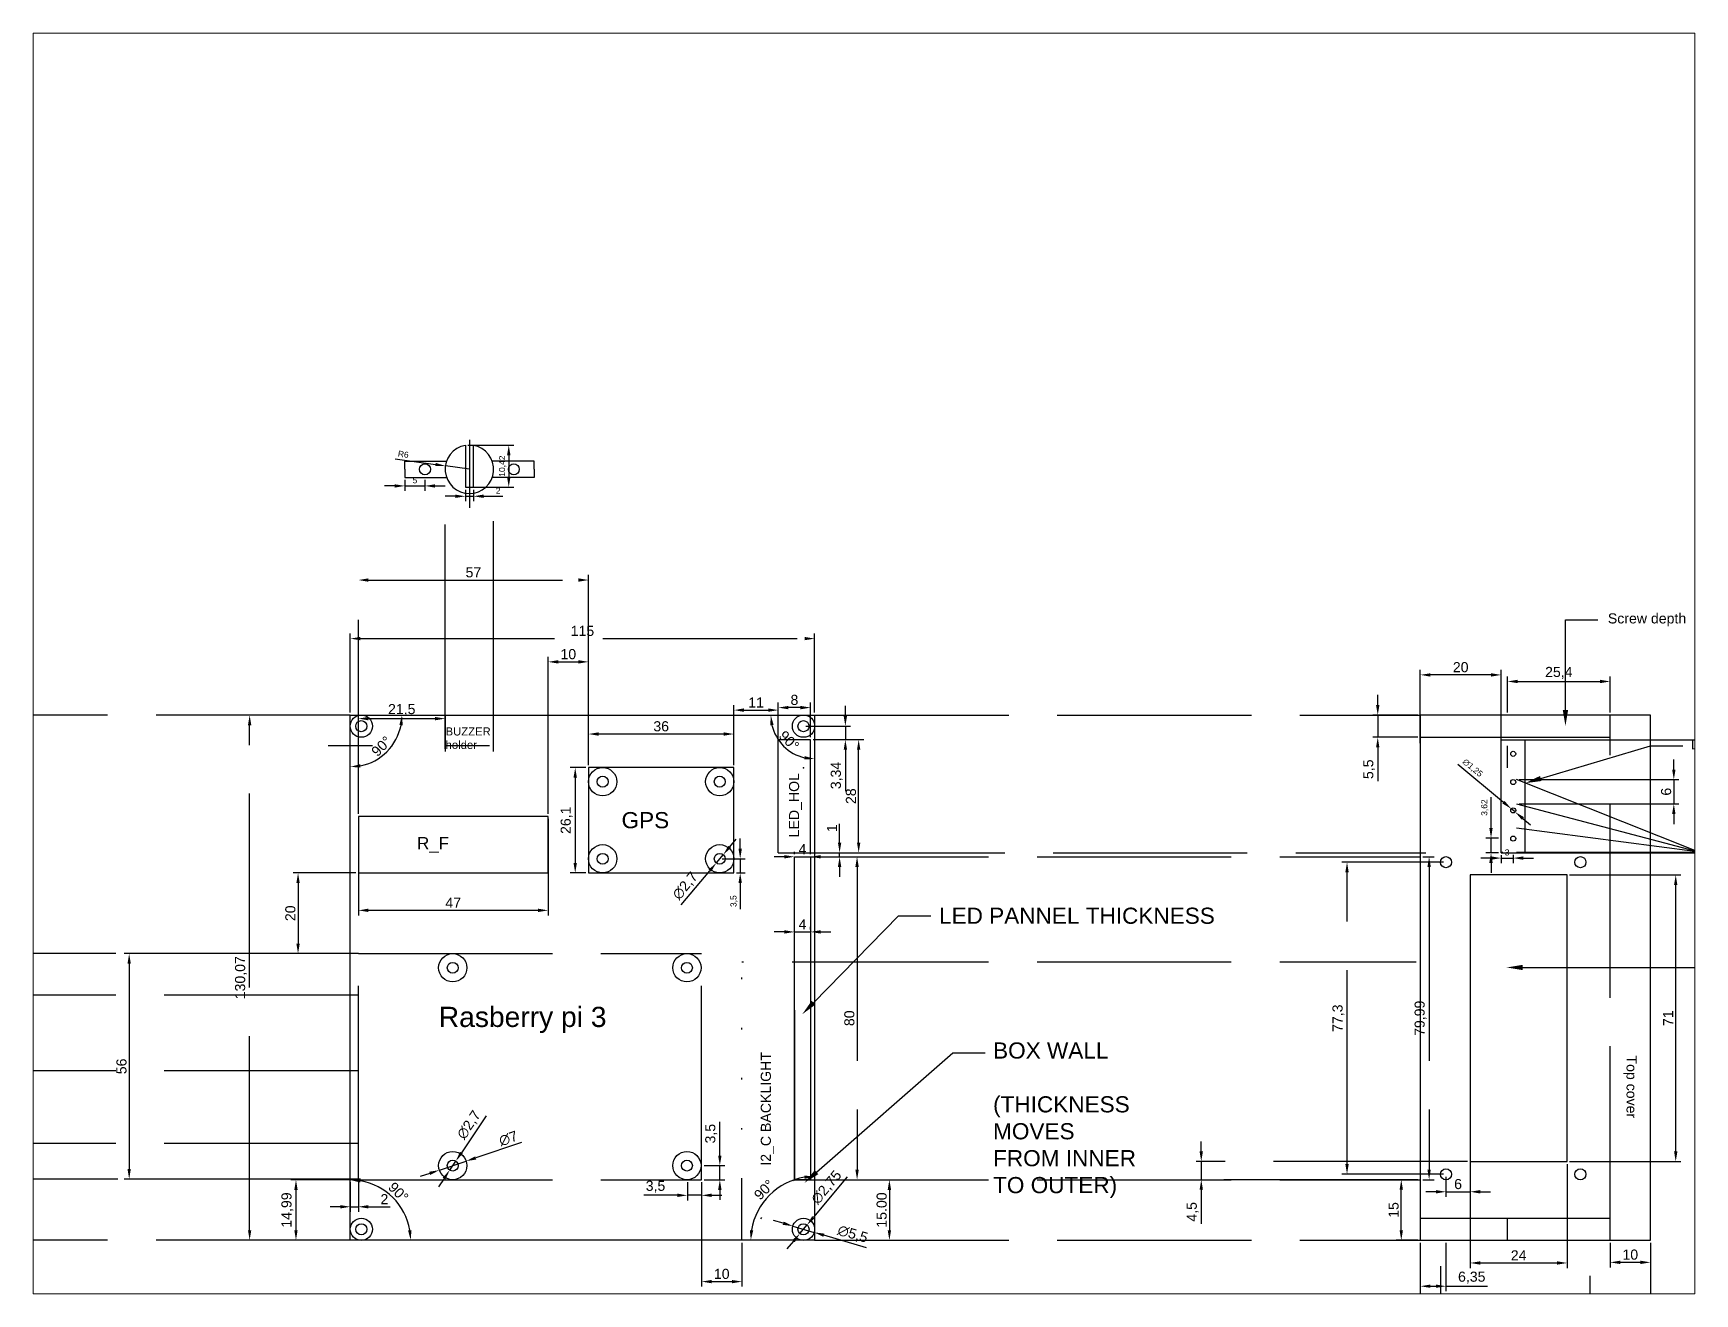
# Paper-space layout 'Layout2' of a CAD drawing. Header units: millimetres. Extents: x 26 to 231, y 20 to 176.
# The model-space entities are those that its viewports show. They can reach past a viewport. Long polylines and large blocks are cut down to what shows.
import ezdxf
from ezdxf import colors
from ezdxf.entities.mleader import LeaderData, LeaderLine
from ezdxf.math import Vec2, Vec3

# ---------------------------------------------------------------- set-up
doc = ezdxf.new("R2010")
doc.units = ezdxf.units.MM
doc.linetypes.add('ACAD_ISO02W100', pattern=[15, 12, -3])
doc.linetypes.add('ACAD_ISO07W100', pattern=[3, 0, -3])
doc.styles.get("Standard").update_dxf_attribs({"font": 'arial.ttf'})
doc.dimstyles.new('ISO-25', dxfattribs={"dimtxt": 2.5, "dimasz": 2.5, "dimexe": 1.25, "dimexo": 0.625, "dimtad": 1, "dimtxsty": 'Standard', "dimcen": 2.5, "dimadec": 0, "dimazin": 0, "dimtfac": 1, "dimtmove": 0, "dimatfit": 3, "dimfxl": 1, "dimarcsym": 0})

psp = doc.layouts.new('Layout2')

msp = doc.modelspace()

# ---------------------------------------------------------------- texts
at = {"color": 0}
msp.add_text('Top cover', height=2.5, rotation=270, dxfattribs=at).set_placement((5370.29, 5076.526))
at = {"color": 240, "linetype": 'ACAD_ISO02W100', "true_color": 0xed1f24, "attachment_point": 1}
for s, width, gutter_width, heights, insert, char_height in [('BUZZER\\Pholder', 12.24595, 12.5, [10.555], (5077.829, 5157.79), 2), ('GPS', 18.856, 12.5, [5.547], (5121.404, 5136.818), 4), ('R_F', 13.46855, 12.5, [0], (5070.763, 5130.625), 3), ('Rasberry pi 3', 54.41284, 25.59, [0], (5076.142, 5088.584), 5)]:
    msp.add_mtext_dynamic_manual_height_columns(s, width=width, gutter_width=gutter_width, heights=heights, dxfattribs=dict(at, insert=insert, char_height=char_height))
at = {"color": 240, "linetype": 'ACAD_ISO02W100', "true_color": 0xed1f24, "insert": (5155.885, 5049.227), "char_height": 2.5, "attachment_point": 1, "rotation": 90}
msp.add_mtext_dynamic_manual_height_columns('I2_C BACKLIGHT', width=43.63808, gutter_width=12.5, heights=[0], dxfattribs=at)
at = {"layer": 'Defpoints', "color": 240, "linetype": 'ACAD_ISO02W100', "true_color": 0xed1f24, "insert": (5162.879, 5130.557), "char_height": 2.5, "attachment_point": 1, "rotation": 90}
msp.add_mtext_dynamic_manual_height_columns('LED_HOL', width=10.28881, gutter_width=12.5, heights=[0], dxfattribs=at)

# ---------------------------------------------------------------- blocks, each defined once
blk = doc.blocks.new('*D1')
at = {"color": 0, "linetype": 'ACAD_ISO02W100', "lineweight": -2, "transparency": 16777216}
for p, q in [((5054.22, 5161.46), (5054.22, 5181.03)), ((5169.22, 5161.46), (5169.22, 5181.03)), ((5056.72, 5179.78), (5166.72, 5179.78))]:
    blk.add_line(p, q, dxfattribs=at)
for points in [[(5056.72, 5180.2), (5056.72, 5179.37), (5054.22, 5179.78)], [(5166.72, 5180.2), (5166.72, 5179.37), (5169.22, 5179.78)]]:
    blk.add_solid(points, dxfattribs=at)
at = {"layer": 'Defpoints', "color": 0, "linetype": 'ACAD_ISO02W100', "lineweight": -2, "transparency": 16777216}
for p in [(5169.22, 5179.78), (5054.22, 5160.83), (5169.22, 5160.83)]:
    blk.add_point(p, dxfattribs=at)
at = {"color": 0, "linetype": 'ACAD_ISO02W100', "transparency": 16777216, "insert": (5111.72, 5181.68), "char_height": 2.5, "attachment_point": 5}
blk.add_mtext('115', dxfattribs=at)
blk = doc.blocks.new('*D2')
at = {"color": 0, "linetype": 'ACAD_ISO02W100', "lineweight": -2, "transparency": 16777216}
for p, q in [((5103.22, 5136.37), (5103.22, 5175.27)), ((5105.72, 5174.02), (5110.72, 5174.02)), ((5113.22, 5161.46), (5113.22, 5175.27))]:
    blk.add_line(p, q, dxfattribs=at)
for points in [[(5105.72, 5174.44), (5105.72, 5173.61), (5103.22, 5174.02)], [(5110.72, 5174.44), (5110.72, 5173.61), (5113.22, 5174.02)]]:
    blk.add_solid(points, dxfattribs=at)
at = {"layer": 'Defpoints', "color": 0, "linetype": 'ACAD_ISO02W100', "lineweight": -2, "transparency": 16777216}
for p in [(5113.22, 5174.02), (5113.22, 5160.83), (5103.22, 5135.74)]:
    blk.add_point(p, dxfattribs=at)
at = {"color": 0, "linetype": 'ACAD_ISO02W100', "transparency": 16777216, "insert": (5108.22, 5175.92), "char_height": 2.5, "attachment_point": 5}
blk.add_mtext('10', dxfattribs=at)
blk = doc.blocks.new('*D3')
at = {"color": 0, "linetype": 'ACAD_ISO02W100', "lineweight": -2, "transparency": 16777216}
for p, q in [((5149.22, 5148.47), (5149.22, 5163.32)), ((5151.72, 5162.07), (5157.72, 5162.07)), ((5160.22, 5148.07), (5160.22, 5163.32))]:
    blk.add_line(p, q, dxfattribs=at)
at = {"color": 0, "linetype": 'ACAD_ISO02W100', "transparency": 16777216}
for points in [[(5151.72, 5162.49), (5151.72, 5161.65), (5149.22, 5162.07)], [(5157.72, 5162.49), (5157.72, 5161.65), (5160.22, 5162.07)]]:
    blk.add_solid(points, dxfattribs=at)
at = {"layer": 'Defpoints', "color": 0, "linetype": 'ACAD_ISO02W100', "transparency": 16777216}
for p in [(5160.22, 5162.07), (5149.22, 5147.84), (5160.22, 5147.45)]:
    blk.add_point(p, dxfattribs=at)
at = {"color": 0, "linetype": 'ACAD_ISO02W100', "transparency": 16777216, "insert": (5154.72, 5163.95), "char_height": 2.5, "attachment_point": 5}
blk.add_mtext('11', dxfattribs=at)
blk = doc.blocks.new('*D4')
at = {"color": 0, "linetype": 'ACAD_ISO02W100', "lineweight": -2, "transparency": 16777216}
for p, q in [((5141.22, 5045.12), (5141.22, 5019.27)), ((5151.22, 5030.12), (5151.22, 5019.27)), ((5143.72, 5020.52), (5148.72, 5020.52))]:
    blk.add_line(p, q, dxfattribs=at)
at = {"color": 0, "linetype": 'ACAD_ISO02W100', "transparency": 16777216}
for points in [[(5143.72, 5020.93), (5143.72, 5020.1), (5141.22, 5020.52)], [(5148.72, 5020.93), (5148.72, 5020.1), (5151.22, 5020.52)]]:
    blk.add_solid(points, dxfattribs=at)
at = {"layer": 'Defpoints', "color": 0, "linetype": 'ACAD_ISO02W100', "transparency": 16777216}
for p in [(5141.22, 5045.75), (5151.22, 5030.75), (5151.22, 5020.52)]:
    blk.add_point(p, dxfattribs=at)
at = {"color": 0, "linetype": 'ACAD_ISO02W100', "transparency": 16777216, "insert": (5146.22, 5022.42), "char_height": 2.5, "attachment_point": 5}
blk.add_mtext('10', dxfattribs=at)
blk = doc.blocks.new('*D5')
at = {"color": 0, "linetype": 'ACAD_ISO02W100', "lineweight": -2, "transparency": 16777216}
for p, q in [((5055.6, 5045.75), (5039.52, 5045.75)), ((5040.77, 5043.25), (5040.77, 5033.26)), ((5053.6, 5030.76), (5039.52, 5030.76))]:
    blk.add_line(p, q, dxfattribs=at)
at = {"color": 0, "linetype": 'ACAD_ISO02W100', "transparency": 16777216}
for points in [[(5040.36, 5043.25), (5041.19, 5043.25), (5040.77, 5045.75)], [(5040.36, 5033.26), (5041.19, 5033.26), (5040.77, 5030.76)]]:
    blk.add_solid(points, dxfattribs=at)
at = {"layer": 'Defpoints', "color": 0, "linetype": 'ACAD_ISO02W100', "transparency": 16777216}
for p in [(5056.22, 5045.75), (5040.77, 5030.76), (5054.22, 5030.76)]:
    blk.add_point(p, dxfattribs=at)
at = {"color": 0, "linetype": 'ACAD_ISO02W100', "transparency": 16777216, "insert": (5038.65, 5038.25), "char_height": 2.5, "attachment_point": 5, "rotation": 90}
blk.add_mtext('14,99', dxfattribs=at)
blk = doc.blocks.new('*D6')
at = {"color": 0, "linetype": 'ACAD_ISO02W100', "lineweight": -2, "transparency": 16777216}
for p, q in [((5053.6, 5160.83), (5028.05, 5160.83)), ((5029.3, 5033.26), (5029.3, 5158.33)), ((5053.6, 5030.76), (5028.05, 5030.76))]:
    blk.add_line(p, q, dxfattribs=at)
for points in [[(5028.88, 5158.33), (5029.71, 5158.33), (5029.3, 5160.83)], [(5028.88, 5033.26), (5029.71, 5033.26), (5029.3, 5030.76)]]:
    blk.add_solid(points, dxfattribs=at)
at = {"layer": 'Defpoints', "color": 0, "linetype": 'ACAD_ISO02W100', "lineweight": -2, "transparency": 16777216}
for p in [(5029.3, 5160.83), (5054.22, 5160.83), (5054.22, 5030.76)]:
    blk.add_point(p, dxfattribs=at)
at = {"color": 0, "linetype": 'ACAD_ISO02W100', "transparency": 16777216, "insert": (5027.17, 5095.79), "char_height": 2.5, "attachment_point": 5, "rotation": 90}
blk.add_mtext('130,07', dxfattribs=at)
blk = doc.blocks.new('*D7')
at = {"color": 0, "linetype": 'ACAD_ISO02W100', "lineweight": -2, "transparency": 16777216}
for p, q in [((5175.4, 5129.25), (5175.4, 5133.92)), ((5168.85, 5126.75), (5176.65, 5126.75)), ((5168.85, 5125.75), (5176.65, 5125.75)), ((5175.4, 5125.75), (5175.4, 5126.75)), ((5175.4, 5123.25), (5175.4, 5120.75))]:
    blk.add_line(p, q, dxfattribs=at)
at = {"color": 0, "linetype": 'ACAD_ISO02W100', "transparency": 16777216}
for points in [[(5174.99, 5129.25), (5175.82, 5129.25), (5175.4, 5126.75)], [(5174.99, 5123.25), (5175.82, 5123.25), (5175.4, 5125.75)]]:
    blk.add_solid(points, dxfattribs=at)
at = {"layer": 'Defpoints', "color": 0, "linetype": 'ACAD_ISO02W100', "transparency": 16777216}
for p in [(5168.22, 5126.75), (5168.22, 5125.75), (5175.4, 5126.75)]:
    blk.add_point(p, dxfattribs=at)
at = {"color": 0, "linetype": 'ACAD_ISO02W100', "transparency": 16777216, "insert": (5173.52, 5132.83), "char_height": 2.5, "attachment_point": 5, "rotation": 90}
blk.add_mtext('1', dxfattribs=at)
blk = doc.blocks.new('*D8')
at = {"color": 0, "linetype": 'ACAD_ISO02W100', "lineweight": -2, "transparency": 16777216}
for p, q in [((5056.22, 5136.37), (5056.22, 5161.21)), ((5077.72, 5152.46), (5077.72, 5161.21)), ((5058.72, 5159.96), (5075.22, 5159.96))]:
    blk.add_line(p, q, dxfattribs=at)
for points in [[(5058.72, 5160.38), (5058.72, 5159.54), (5056.22, 5159.96)], [(5075.22, 5160.38), (5075.22, 5159.54), (5077.72, 5159.96)]]:
    blk.add_solid(points, dxfattribs=at)
at = {"layer": 'Defpoints', "color": 0, "linetype": 'ACAD_ISO02W100', "lineweight": -2, "transparency": 16777216}
for p in [(5077.72, 5159.96), (5077.72, 5151.83), (5056.22, 5135.74)]:
    blk.add_point(p, dxfattribs=at)
at = {"color": 0, "linetype": 'ACAD_ISO02W100', "transparency": 16777216, "insert": (5066.97, 5162.09), "char_height": 2.5, "attachment_point": 5}
blk.add_mtext('21,5', dxfattribs=at)
blk = doc.blocks.new('*D9')
at = {"color": 0, "linetype": 'ACAD_ISO02W100', "lineweight": -2, "transparency": 16777216}
for p, q in [((5054.22, 5045.12), (5054.22, 5037.8)), ((5056.22, 5045.12), (5056.22, 5037.8)), ((5051.72, 5039.05), (5049.22, 5039.05)), ((5054.22, 5039.05), (5056.22, 5039.05)), ((5058.72, 5039.05), (5064.13, 5039.05))]:
    blk.add_line(p, q, dxfattribs=at)
at = {"color": 0, "linetype": 'ACAD_ISO02W100', "transparency": 16777216}
for points in [[(5051.72, 5039.47), (5051.72, 5038.64), (5054.22, 5039.05)], [(5058.72, 5039.47), (5058.72, 5038.64), (5056.22, 5039.05)]]:
    blk.add_solid(points, dxfattribs=at)
at = {"layer": 'Defpoints', "color": 0, "linetype": 'ACAD_ISO02W100', "transparency": 16777216}
for p in [(5054.22, 5045.75), (5056.22, 5045.75), (5056.22, 5039.05)]:
    blk.add_point(p, dxfattribs=at)
at = {"color": 0, "linetype": 'ACAD_ISO02W100', "transparency": 16777216, "insert": (5062.67, 5040.93), "char_height": 2.5, "attachment_point": 5}
blk.add_mtext('2', dxfattribs=at)
blk = doc.blocks.new('*D10')
at = {"color": 0, "linetype": 'ACAD_ISO02W100', "lineweight": -2, "transparency": 16777216}
for p, q in [((5055.6, 5121.74), (5040.04, 5121.74)), ((5041.29, 5119.24), (5041.29, 5104.25)), ((5055.6, 5101.75), (5040.04, 5101.75))]:
    blk.add_line(p, q, dxfattribs=at)
at = {"color": 0, "linetype": 'ACAD_ISO02W100', "transparency": 16777216}
for points in [[(5040.87, 5119.24), (5041.71, 5119.24), (5041.29, 5121.74)], [(5040.87, 5104.25), (5041.71, 5104.25), (5041.29, 5101.75)]]:
    blk.add_solid(points, dxfattribs=at)
at = {"layer": 'Defpoints', "color": 0, "linetype": 'ACAD_ISO02W100', "transparency": 16777216}
for p in [(5056.22, 5121.74), (5041.29, 5101.75), (5056.22, 5101.75)]:
    blk.add_point(p, dxfattribs=at)
at = {"color": 0, "linetype": 'ACAD_ISO02W100', "transparency": 16777216, "insert": (5039.39, 5111.75), "char_height": 2.5, "attachment_point": 5, "rotation": 90}
blk.add_mtext('20', dxfattribs=at)
blk = doc.blocks.new('*D12')
at = {"color": 0, "lineweight": -2, "transparency": 16777216}
for p, q in [((5161.44, 5034.98), (5159.04, 5035.68)), ((5163.84, 5034.27), (5169.11, 5032.71)), ((5182.1, 5028.88), (5171.51, 5032.01))]:
    blk.add_line(p, q, dxfattribs=at)
at = {"color": 0, "transparency": 16777216}
for points in [[(5161.56, 5035.38), (5161.32, 5034.58), (5163.84, 5034.27)], [(5171.63, 5032.41), (5171.39, 5031.61), (5169.11, 5032.71)]]:
    blk.add_solid(points, dxfattribs=at)
at = {"layer": 'Defpoints', "color": 0, "transparency": 16777216}
for p in [(5163.84, 5034.27), (5169.11, 5032.71)]:
    blk.add_point(p, dxfattribs=at)
at = {"color": 0, "transparency": 16777216, "insert": (5178.62, 5032.17), "char_height": 2.5, "attachment_point": 5, "rotation": 343.5715}
blk.add_mtext('∅5,5', dxfattribs=at)
blk = doc.blocks.new('*D13')
at = {"color": 0, "lineweight": -2, "transparency": 16777216}
for p, q in [((5177.26, 5046.43), (5168.94, 5036.47)), ((5165.57, 5032.44), (5167.34, 5034.55)), ((5163.97, 5030.52), (5162.37, 5028.6))]:
    blk.add_line(p, q, dxfattribs=at)
at = {"color": 0, "transparency": 16777216}
for points in [[(5168.62, 5036.73), (5169.26, 5036.2), (5167.34, 5034.55)], [(5163.65, 5030.78), (5164.29, 5030.25), (5165.57, 5032.44)]]:
    blk.add_solid(points, dxfattribs=at)
at = {"layer": 'Defpoints', "color": 0, "transparency": 16777216}
for p in [(5167.34, 5034.55), (5165.57, 5032.44)]:
    blk.add_point(p, dxfattribs=at)
at = {"color": 0, "transparency": 16777216, "insert": (5172.24, 5043.8), "char_height": 2.5, "attachment_point": 5, "rotation": 50.1335}
blk.add_mtext('∅2,75', dxfattribs=at)
blk = doc.blocks.new('*D14')
at = {"color": 0, "linetype": 'ACAD_ISO02W100', "lineweight": -2, "transparency": 16777216}
for p, q in [((5161.72, 5125.75), (5159.22, 5125.75)), ((5164.22, 5126.37), (5164.22, 5127)), ((5164.22, 5125.75), (5168.22, 5125.75)), ((5168.22, 5126.37), (5168.22, 5127)), ((5170.72, 5125.75), (5173.22, 5125.75))]:
    blk.add_line(p, q, dxfattribs=at)
at = {"color": 0, "linetype": 'ACAD_ISO02W100', "transparency": 16777216}
for points in [[(5161.72, 5126.16), (5161.72, 5125.33), (5164.22, 5125.75)], [(5170.72, 5126.16), (5170.72, 5125.33), (5168.22, 5125.75)]]:
    blk.add_solid(points, dxfattribs=at)
at = {"layer": 'Defpoints', "color": 0, "linetype": 'ACAD_ISO02W100', "transparency": 16777216}
for p in [(5164.22, 5125.75), (5168.22, 5125.75), (5168.22, 5125.75)]:
    blk.add_point(p, dxfattribs=at)
at = {"color": 0, "linetype": 'ACAD_ISO02W100', "transparency": 16777216, "insert": (5166.22, 5127.62), "char_height": 2.5, "attachment_point": 5}
blk.add_mtext('4', dxfattribs=at)
blk = doc.blocks.new('*D15')
at = {"color": 0, "linetype": 'ACAD_ISO02W100', "lineweight": -2, "transparency": 16777216}
for p, q in [((5161.72, 5107.13), (5159.22, 5107.13)), ((5164.22, 5107.76), (5164.22, 5108.38)), ((5164.22, 5107.13), (5168.22, 5107.13)), ((5168.22, 5107.76), (5168.22, 5108.38)), ((5170.72, 5107.13), (5173.22, 5107.13))]:
    blk.add_line(p, q, dxfattribs=at)
at = {"color": 0, "linetype": 'ACAD_ISO02W100', "transparency": 16777216}
for points in [[(5161.72, 5107.55), (5161.72, 5106.71), (5164.22, 5107.13)], [(5170.72, 5107.55), (5170.72, 5106.71), (5168.22, 5107.13)]]:
    blk.add_solid(points, dxfattribs=at)
at = {"layer": 'Defpoints', "color": 0, "linetype": 'ACAD_ISO02W100', "transparency": 16777216}
for p in [(5164.22, 5107.13), (5168.22, 5107.13), (5168.22, 5107.13)]:
    blk.add_point(p, dxfattribs=at)
at = {"color": 0, "linetype": 'ACAD_ISO02W100', "transparency": 16777216, "insert": (5166.22, 5109.01), "char_height": 2.5, "attachment_point": 5}
blk.add_mtext('4', dxfattribs=at)
blk = doc.blocks.new('*D16')
at = {"color": 0, "linetype": 'ACAD_ISO02W100', "lineweight": -2, "transparency": 16777216}
for p, q in [((5366.22, 5030.13), (5366.22, 5024.04)), ((5376.22, 5030.13), (5376.22, 5024.04)), ((5373.72, 5025.29), (5368.72, 5025.29))]:
    blk.add_line(p, q, dxfattribs=at)
at = {"color": 0, "linetype": 'ACAD_ISO02W100', "transparency": 16777216}
for points in [[(5368.72, 5025.7), (5368.72, 5024.87), (5366.22, 5025.29)], [(5373.72, 5025.7), (5373.72, 5024.87), (5376.22, 5025.29)]]:
    blk.add_solid(points, dxfattribs=at)
at = {"layer": 'Defpoints', "color": 0, "linetype": 'ACAD_ISO02W100', "transparency": 16777216}
for p in [(5366.22, 5030.76), (5376.22, 5030.76), (5366.22, 5025.29)]:
    blk.add_point(p, dxfattribs=at)
at = {"color": 0, "linetype": 'ACAD_ISO02W100', "transparency": 16777216, "insert": (5371.22, 5027.19), "char_height": 2.5, "attachment_point": 5}
blk.add_mtext('10', dxfattribs=at)
blk = doc.blocks.new('*D17')
at = {"color": 0, "linetype": 'ACAD_ISO02W100', "lineweight": -2, "transparency": 16777216}
for p, q in [((5168.85, 5045.75), (5188.98, 5045.75)), ((5187.73, 5043.25), (5187.73, 5033.26)), ((5169.85, 5030.76), (5188.98, 5030.76))]:
    blk.add_line(p, q, dxfattribs=at)
at = {"color": 0, "linetype": 'ACAD_ISO02W100', "transparency": 16777216}
for points in [[(5187.32, 5043.25), (5188.15, 5043.25), (5187.73, 5045.75)], [(5187.32, 5033.26), (5188.15, 5033.26), (5187.73, 5030.76)]]:
    blk.add_solid(points, dxfattribs=at)
at = {"layer": 'Defpoints', "color": 0, "linetype": 'ACAD_ISO02W100', "transparency": 16777216}
for p in [(5168.22, 5045.75), (5169.22, 5030.76), (5187.73, 5030.76)]:
    blk.add_point(p, dxfattribs=at)
at = {"color": 0, "linetype": 'ACAD_ISO02W100', "transparency": 16777216, "insert": (5185.83, 5038.25), "char_height": 2.5, "attachment_point": 5, "rotation": 90}
blk.add_mtext('15.00', dxfattribs=at)
blk = doc.blocks.new('*D18')
at = {"color": 0, "linetype": 'ACAD_ISO02W100', "lineweight": -2, "transparency": 16777216}
for p, q in [((5168.85, 5125.75), (5180.98, 5125.75)), ((5179.73, 5123.25), (5179.73, 5048.25)), ((5168.85, 5045.75), (5180.98, 5045.75))]:
    blk.add_line(p, q, dxfattribs=at)
at = {"color": 0, "linetype": 'ACAD_ISO02W100', "transparency": 16777216}
for points in [[(5179.31, 5123.25), (5180.15, 5123.25), (5179.73, 5125.75)], [(5179.31, 5048.25), (5180.15, 5048.25), (5179.73, 5045.75)]]:
    blk.add_solid(points, dxfattribs=at)
at = {"layer": 'Defpoints', "color": 0, "linetype": 'ACAD_ISO02W100', "transparency": 16777216}
for p in [(5168.22, 5125.75), (5168.22, 5045.75), (5179.73, 5045.75)]:
    blk.add_point(p, dxfattribs=at)
at = {"color": 0, "linetype": 'ACAD_ISO02W100', "transparency": 16777216, "insert": (5177.83, 5085.75), "char_height": 2.5, "attachment_point": 5, "rotation": 90}
blk.add_mtext('80', dxfattribs=at)
blk = doc.blocks.new('*D19')
at = {"color": 0, "linetype": 'ACAD_ISO02W100', "lineweight": -2, "transparency": 16777216}
blk.add_arc((5054.22, 5160.83), 12.82, 281.1904, 348.8096, dxfattribs=at)
for points in [[(5066.38, 5158.38), (5067.21, 5158.3), (5067.04, 5160.83)], [(5056.75, 5147.84), (5056.67, 5148.67), (5054.22, 5148.01)]]:
    blk.add_solid(points, dxfattribs=at)
at = {"layer": 'Defpoints', "color": 0, "linetype": 'ACAD_ISO02W100', "lineweight": -2, "transparency": 16777216}
for p in [(5054.22, 5160.83), (5054.22, 5160.83), (5169.22, 5160.83), (5060.63, 5149.73), (5054.22, 5030.76)]:
    blk.add_point(p, dxfattribs=at)
at = {"color": 0, "linetype": 'ACAD_ISO02W100', "transparency": 16777216, "insert": (5061.94, 5153.11), "char_height": 2.5, "attachment_point": 5, "rotation": 45}
blk.add_mtext('90°', dxfattribs=at)
blk = doc.blocks.new('*D20')
at = {"color": 0, "linetype": 'ACAD_ISO02W100', "lineweight": -2, "transparency": 16777216}
blk.add_arc((5054.22, 5030.75), 14.95, 9.5903, 80.4097, dxfattribs=at)
for points in [[(5056.68, 5045.08), (5056.75, 5045.91), (5054.22, 5045.7)], [(5069.38, 5033.27), (5068.55, 5033.2), (5069.17, 5030.75)]]:
    blk.add_solid(points, dxfattribs=at)
at = {"layer": 'Defpoints', "color": 0, "linetype": 'ACAD_ISO02W100', "lineweight": -2, "transparency": 16777216}
for p in [(5054.22, 5160.83), (5067.17, 5038.22), (5054.22, 5030.76), (5054.22, 5030.75), (5169.22, 5030.75)]:
    blk.add_point(p, dxfattribs=at)
at = {"color": 0, "linetype": 'ACAD_ISO02W100', "transparency": 16777216, "insert": (5066.14, 5042.67), "char_height": 2.5, "attachment_point": 5, "rotation": 315}
blk.add_mtext('90°', dxfattribs=at)
blk = doc.blocks.new('*D21')
at = {"color": 0, "linetype": 'ACAD_ISO02W100', "lineweight": -2, "transparency": 16777216}
blk.add_arc((5169.22, 5160.83), 10.86, 193.2132, 256.7868, dxfattribs=at)
for points in [[(5158.23, 5158.3), (5159.06, 5158.4), (5158.36, 5160.83)], [(5166.79, 5150.67), (5166.69, 5149.84), (5169.22, 5149.97)]]:
    blk.add_solid(points, dxfattribs=at)
at = {"layer": 'Defpoints', "color": 0, "linetype": 'ACAD_ISO02W100', "lineweight": -2, "transparency": 16777216}
for p in [(5054.22, 5160.83), (5169.22, 5160.83), (5169.22, 5160.83), (5159.81, 5155.4), (5169.22, 5030.76)]:
    blk.add_point(p, dxfattribs=at)
at = {"color": 0, "linetype": 'ACAD_ISO02W100', "transparency": 16777216, "insert": (5162.88, 5154.49), "char_height": 2.5, "attachment_point": 5, "rotation": 315}
blk.add_mtext('90°', dxfattribs=at)
blk = doc.blocks.new('*D22')
at = {"color": 0, "linetype": 'ACAD_ISO02W100', "lineweight": -2, "transparency": 16777216}
blk.add_arc((5169.22, 5030.75), 15.81, 99.0687, 170.9313, dxfattribs=at)
for points in [[(5166.7, 5046.78), (5166.76, 5045.95), (5169.22, 5046.56)], [(5154.02, 5033.21), (5153.19, 5033.27), (5153.41, 5030.75)]]:
    blk.add_solid(points, dxfattribs=at)
at = {"layer": 'Defpoints', "color": 0, "linetype": 'ACAD_ISO02W100', "lineweight": -2, "transparency": 16777216}
for p in [(5169.22, 5160.83), (5161.32, 5044.44), (5054.22, 5030.75), (5169.22, 5030.76), (5169.22, 5030.75)]:
    blk.add_point(p, dxfattribs=at)
at = {"color": 0, "linetype": 'ACAD_ISO02W100', "transparency": 16777216, "insert": (5156.7, 5043.27), "char_height": 2.5, "attachment_point": 5, "rotation": 45}
blk.add_mtext('90°', dxfattribs=at)
blk = doc.blocks.new('*D23')
at = {"color": 0, "linetype": 'ACAD_ISO02W100', "lineweight": -2, "transparency": 16777216}
for p, q in [((5324.22, 5024.31), (5324.22, 5007.18)), ((5361.22, 5021.96), (5361.22, 5007.18)), ((5326.72, 5008.43), (5358.72, 5008.43))]:
    blk.add_line(p, q, dxfattribs=at)
at = {"color": 0, "linetype": 'ACAD_ISO02W100', "transparency": 16777216}
for points in [[(5326.72, 5008.85), (5326.72, 5008.01), (5324.22, 5008.43)], [(5358.72, 5008.85), (5358.72, 5008.01), (5361.22, 5008.43)]]:
    blk.add_solid(points, dxfattribs=at)
at = {"layer": 'Defpoints', "color": 0, "linetype": 'ACAD_ISO02W100', "transparency": 16777216}
for p in [(5324.22, 5024.93), (5361.22, 5022.59), (5361.22, 5008.43)]:
    blk.add_point(p, dxfattribs=at)
at = {"color": 0, "linetype": 'ACAD_ISO02W100', "transparency": 16777216, "insert": (5342.72, 5010.33), "char_height": 2.5, "attachment_point": 5}
blk.add_mtext('37', dxfattribs=at)
blk = doc.blocks.new('*D24')
at = {"color": 0, "linetype": 'ACAD_ISO02W100', "lineweight": -2, "transparency": 16777216}
for p, q in [((5318.6, 5045.76), (5313.26, 5045.76)), ((5314.51, 5033.26), (5314.51, 5043.26)), ((5318.6, 5030.76), (5313.26, 5030.76))]:
    blk.add_line(p, q, dxfattribs=at)
at = {"color": 0, "linetype": 'ACAD_ISO02W100', "transparency": 16777216}
for points in [[(5314.09, 5043.26), (5314.92, 5043.26), (5314.51, 5045.76)], [(5314.09, 5033.26), (5314.92, 5033.26), (5314.51, 5030.76)]]:
    blk.add_solid(points, dxfattribs=at)
at = {"layer": 'Defpoints', "color": 0, "linetype": 'ACAD_ISO02W100', "transparency": 16777216}
for p in [(5314.51, 5045.76), (5319.22, 5045.76), (5319.22, 5030.76)]:
    blk.add_point(p, dxfattribs=at)
at = {"color": 0, "linetype": 'ACAD_ISO02W100', "transparency": 16777216, "insert": (5312.61, 5038.26), "char_height": 2.5, "attachment_point": 5, "rotation": 90}
blk.add_mtext('15', dxfattribs=at)
blk = doc.blocks.new('*D25')
at = {"color": 0, "linetype": 'ACAD_ISO02W100', "lineweight": -2, "transparency": 16777216}
for p, q in [((5319.22, 5030.13), (5319.22, 5018.13)), ((5325.57, 5030.13), (5325.57, 5018.13)), ((5321.72, 5019.38), (5323.07, 5019.38)), ((5325.57, 5019.38), (5335.85, 5019.38))]:
    blk.add_line(p, q, dxfattribs=at)
at = {"color": 0, "linetype": 'ACAD_ISO02W100', "transparency": 16777216}
for points in [[(5321.72, 5019.8), (5321.72, 5018.97), (5319.22, 5019.38)], [(5323.07, 5019.8), (5323.07, 5018.97), (5325.57, 5019.38)]]:
    blk.add_solid(points, dxfattribs=at)
at = {"layer": 'Defpoints', "color": 0, "linetype": 'ACAD_ISO02W100', "transparency": 16777216}
for p in [(5319.22, 5030.76), (5325.57, 5030.76), (5325.57, 5019.38)]:
    blk.add_point(p, dxfattribs=at)
at = {"color": 0, "linetype": 'ACAD_ISO02W100', "transparency": 16777216, "insert": (5331.96, 5021.51), "char_height": 2.5, "attachment_point": 5}
blk.add_mtext('6,35', dxfattribs=at)
blk = doc.blocks.new('*D26')
at = {"color": 0, "linetype": 'ACAD_ISO02W100', "lineweight": -2, "transparency": 16777216}
for p, q in [((5324.94, 5124.41), (5299.82, 5124.41)), ((5301.07, 5049.61), (5301.07, 5121.91)), ((5324.94, 5047.11), (5299.82, 5047.11))]:
    blk.add_line(p, q, dxfattribs=at)
at = {"color": 0, "linetype": 'ACAD_ISO02W100', "transparency": 16777216}
for points in [[(5300.66, 5121.91), (5301.49, 5121.91), (5301.07, 5124.41)], [(5300.66, 5049.61), (5301.49, 5049.61), (5301.07, 5047.11)]]:
    blk.add_solid(points, dxfattribs=at)
at = {"layer": 'Defpoints', "color": 0, "linetype": 'ACAD_ISO02W100', "transparency": 16777216}
for p in [(5301.07, 5124.41), (5325.57, 5124.41), (5325.57, 5047.11)]:
    blk.add_point(p, dxfattribs=at)
at = {"color": 0, "linetype": 'ACAD_ISO02W100', "transparency": 16777216, "insert": (5298.95, 5085.76), "char_height": 2.5, "attachment_point": 5, "rotation": 90}
blk.add_mtext('77,3', dxfattribs=at)
blk = doc.blocks.new('*D27')
at = {"color": 0, "linetype": 'ByBlock', "lineweight": -2, "transparency": 16777216}
for p, q in [((5340.82, 5161.46), (5340.82, 5170.41)), ((5343.32, 5169.16), (5363.72, 5169.16)), ((5366.22, 5161.46), (5366.22, 5170.41))]:
    blk.add_line(p, q, dxfattribs=at)
for points in [[(5343.32, 5169.58), (5343.32, 5168.74), (5340.82, 5169.16)], [(5363.72, 5169.58), (5363.72, 5168.74), (5366.22, 5169.16)]]:
    blk.add_solid(points, dxfattribs=at)
at = {"layer": 'Defpoints', "color": 0, "linetype": 'ByBlock', "lineweight": -2, "transparency": 16777216}
for p in [(5366.22, 5169.16), (5340.82, 5160.83), (5366.22, 5160.83)]:
    blk.add_point(p, dxfattribs=at)
at = {"color": 0, "linetype": 'ByBlock', "lineweight": -2, "transparency": 16777216, "insert": (5353.52, 5171.29), "char_height": 2.5, "attachment_point": 5}
blk.add_mtext('25,4', dxfattribs=at)
blk = doc.blocks.new('*D29')
at = {"color": 0, "linetype": 'ByBlock', "lineweight": -2, "transparency": 16777216}
for p, q in [((5331.57, 5050.91), (5331.57, 5041.52)), ((5325.57, 5046.48), (5325.57, 5041.52)), ((5323.07, 5042.77), (5320.57, 5042.77)), ((5325.57, 5042.77), (5331.57, 5042.77)), ((5334.07, 5042.77), (5336.57, 5042.77))]:
    blk.add_line(p, q, dxfattribs=at)
for points in [[(5323.07, 5043.19), (5323.07, 5042.35), (5325.57, 5042.77)], [(5334.07, 5043.19), (5334.07, 5042.35), (5331.57, 5042.77)]]:
    blk.add_solid(points, dxfattribs=at)
at = {"layer": 'Defpoints', "color": 0, "linetype": 'ByBlock', "lineweight": -2, "transparency": 16777216}
for p in [(5331.57, 5051.53), (5325.57, 5047.11), (5331.57, 5042.77)]:
    blk.add_point(p, dxfattribs=at)
at = {"color": 0, "linetype": 'ByBlock', "lineweight": -2, "transparency": 16777216, "insert": (5328.57, 5044.67), "char_height": 2.5, "attachment_point": 5}
blk.add_mtext('6', dxfattribs=at)
blk = doc.blocks.new('*D30')
at = {"color": 0, "linetype": 'ByBlock', "lineweight": -2, "transparency": 16777216}
for p, q in [((5319.22, 5153.86), (5319.22, 5172.04)), ((5336.72, 5170.79), (5321.72, 5170.79)), ((5339.22, 5148.37), (5339.22, 5172.04))]:
    blk.add_line(p, q, dxfattribs=at)
for points in [[(5321.72, 5171.2), (5321.72, 5170.37), (5319.22, 5170.79)], [(5336.72, 5171.2), (5336.72, 5170.37), (5339.22, 5170.79)]]:
    blk.add_solid(points, dxfattribs=at)
at = {"layer": 'Defpoints', "color": 0, "linetype": 'ByBlock', "lineweight": -2, "transparency": 16777216}
for p in [(5319.22, 5170.79), (5319.22, 5153.23), (5339.22, 5147.74)]:
    blk.add_point(p, dxfattribs=at)
at = {"color": 0, "linetype": 'ByBlock', "lineweight": -2, "transparency": 16777216, "insert": (5329.22, 5172.69), "char_height": 2.5, "attachment_point": 5}
blk.add_mtext('20', dxfattribs=at)
blk = doc.blocks.new('*D31')
at = {"color": 0, "linetype": 'ByBlock', "lineweight": -2, "transparency": 16777216}
for p, q in [((5382, 5147.36), (5382, 5149.86)), ((5343.67, 5144.86), (5383.25, 5144.86)), ((5382, 5144.86), (5382, 5138.86)), ((5343.67, 5138.86), (5383.25, 5138.86)), ((5382, 5136.36), (5382, 5133.86))]:
    blk.add_line(p, q, dxfattribs=at)
for points in [[(5381.58, 5147.36), (5382.42, 5147.36), (5382, 5144.86)], [(5381.58, 5136.36), (5382.42, 5136.36), (5382, 5138.86)]]:
    blk.add_solid(points, dxfattribs=at)
at = {"layer": 'Defpoints', "color": 0, "linetype": 'ByBlock', "lineweight": -2, "transparency": 16777216}
for p in [(5343.04, 5144.86), (5343.04, 5138.86), (5382, 5138.86)]:
    blk.add_point(p, dxfattribs=at)
at = {"color": 0, "linetype": 'ByBlock', "lineweight": -2, "transparency": 16777216, "insert": (5380.1, 5141.86), "char_height": 2.5, "attachment_point": 5, "rotation": 90}
blk.add_mtext('6', dxfattribs=at)
blk = doc.blocks.new('*D32')
at = {"color": 0, "linetype": 'ByBlock', "lineweight": -2, "transparency": 16777216}
for p, q in [((5328.54, 5148.68), (5339.82, 5139.25)), ((5342.7, 5136.84), (5341.74, 5137.64)), ((5344.62, 5135.24), (5346.54, 5133.63))]:
    blk.add_line(p, q, dxfattribs=at)
for points in [[(5340.09, 5139.57), (5339.56, 5138.93), (5341.74, 5137.64)], [(5344.89, 5135.56), (5344.35, 5134.92), (5342.7, 5136.84)]]:
    blk.add_solid(points, dxfattribs=at)
at = {"layer": 'Defpoints', "color": 0, "linetype": 'ByBlock', "lineweight": -2, "transparency": 16777216}
for p in [(5341.74, 5137.64), (5342.7, 5136.84)]:
    blk.add_point(p, dxfattribs=at)
at = {"color": 0, "linetype": 'ByBlock', "lineweight": -2, "transparency": 16777216, "insert": (5332.14, 5147.7), "char_height": 1.5, "attachment_point": 5, "rotation": 320.1026}
blk.add_mtext('∅1,25', dxfattribs=at)
blk = doc.blocks.new('*D33')
at = {"color": 0, "linetype": 'ByBlock', "lineweight": -2, "transparency": 16777216}
for p, q in [((5160.22, 5155.33), (5160.22, 5163.94)), ((5165.72, 5162.69), (5162.72, 5162.69)), ((5168.22, 5155.33), (5168.22, 5163.94))]:
    blk.add_line(p, q, dxfattribs=at)
for points in [[(5162.72, 5163.11), (5162.72, 5162.27), (5160.22, 5162.69)], [(5165.72, 5163.11), (5165.72, 5162.27), (5168.22, 5162.69)]]:
    blk.add_solid(points, dxfattribs=at)
at = {"layer": 'Defpoints', "color": 0, "linetype": 'ByBlock', "lineweight": -2, "transparency": 16777216}
for p in [(5160.22, 5162.69), (5160.22, 5154.71), (5168.22, 5154.71)]:
    blk.add_point(p, dxfattribs=at)
at = {"color": 0, "linetype": 'ByBlock', "lineweight": -2, "transparency": 16777216, "insert": (5164.22, 5164.59), "char_height": 2.5, "attachment_point": 5}
blk.add_mtext('8', dxfattribs=at)
blk = doc.blocks.new('*D34')
at = {"color": 0, "linetype": 'ByBlock', "lineweight": -2, "transparency": 16777216}
for p, q in [((5137.72, 5045.12), (5137.72, 5040.64)), ((5141.22, 5045.12), (5141.22, 5040.64)), ((5135.22, 5041.89), (5126.9, 5041.89)), ((5141.22, 5041.89), (5137.72, 5041.89)), ((5143.72, 5041.89), (5146.22, 5041.89))]:
    blk.add_line(p, q, dxfattribs=at)
for points in [[(5135.22, 5042.31), (5135.22, 5041.47), (5137.72, 5041.89)], [(5143.72, 5042.31), (5143.72, 5041.47), (5141.22, 5041.89)]]:
    blk.add_solid(points, dxfattribs=at)
at = {"layer": 'Defpoints', "color": 0, "linetype": 'ByBlock', "lineweight": -2, "transparency": 16777216}
for p in [(5137.72, 5045.75), (5141.22, 5045.75), (5137.72, 5041.89)]:
    blk.add_point(p, dxfattribs=at)
at = {"color": 0, "linetype": 'ByBlock', "lineweight": -2, "transparency": 16777216, "insert": (5129.81, 5044.02), "char_height": 2.5, "attachment_point": 5}
blk.add_mtext('3,5', dxfattribs=at)
blk = doc.blocks.new('*D35')
at = {"color": 0, "linetype": 'ByBlock', "lineweight": -2, "transparency": 16777216}
for p, q in [((5145.74, 5051.75), (5145.74, 5060.07)), ((5141.85, 5049.25), (5146.99, 5049.25)), ((5145.74, 5045.75), (5145.74, 5049.25)), ((5141.85, 5045.75), (5146.99, 5045.75)), ((5145.74, 5043.25), (5145.74, 5040.75))]:
    blk.add_line(p, q, dxfattribs=at)
for points in [[(5145.32, 5051.75), (5146.16, 5051.75), (5145.74, 5049.25)], [(5145.32, 5043.25), (5146.16, 5043.25), (5145.74, 5045.75)]]:
    blk.add_solid(points, dxfattribs=at)
at = {"layer": 'Defpoints', "color": 0, "linetype": 'ByBlock', "lineweight": -2, "transparency": 16777216}
for p in [(5141.22, 5049.25), (5145.74, 5049.25), (5141.22, 5045.75)]:
    blk.add_point(p, dxfattribs=at)
at = {"color": 0, "linetype": 'ByBlock', "lineweight": -2, "transparency": 16777216, "insert": (5143.61, 5057.16), "char_height": 2.5, "attachment_point": 5, "rotation": 90}
blk.add_mtext('3,5', dxfattribs=at)
blk = doc.blocks.new('*D36')
at = {"color": 0, "linetype": 'ByBlock', "lineweight": -2, "transparency": 16777216}
for p, q in [((5176.83, 5160.59), (5176.83, 5163.09)), ((5167.08, 5158.09), (5178.08, 5158.09)), ((5176.83, 5158.09), (5176.83, 5154.75)), ((5168.85, 5154.75), (5178.08, 5154.75)), ((5176.83, 5152.25), (5176.83, 5142.01))]:
    blk.add_line(p, q, dxfattribs=at)
for points in [[(5176.42, 5160.59), (5177.25, 5160.59), (5176.83, 5158.09)], [(5176.42, 5152.25), (5177.25, 5152.25), (5176.83, 5154.75)]]:
    blk.add_solid(points, dxfattribs=at)
at = {"layer": 'Defpoints', "color": 0, "linetype": 'ByBlock', "lineweight": -2, "transparency": 16777216}
for p in [(5166.45, 5158.09), (5168.22, 5154.75), (5176.83, 5154.75)]:
    blk.add_point(p, dxfattribs=at)
at = {"color": 0, "linetype": 'ByBlock', "lineweight": -2, "transparency": 16777216, "insert": (5174.7, 5145.88), "char_height": 2.5, "attachment_point": 5, "rotation": 90}
blk.add_mtext('3,34', dxfattribs=at)
blk = doc.blocks.new('*D37')
at = {"color": 0, "linetype": 'ByBlock', "lineweight": -2, "transparency": 16777216}
for p, q in [((5168.85, 5154.75), (5181.37, 5154.75)), ((5180.12, 5129.25), (5180.12, 5152.25)), ((5168.85, 5126.75), (5181.37, 5126.75))]:
    blk.add_line(p, q, dxfattribs=at)
for points in [[(5179.71, 5152.25), (5180.54, 5152.25), (5180.12, 5154.75)], [(5179.71, 5129.25), (5180.54, 5129.25), (5180.12, 5126.75)]]:
    blk.add_solid(points, dxfattribs=at)
at = {"layer": 'Defpoints', "color": 0, "linetype": 'ByBlock', "lineweight": -2, "transparency": 16777216}
for p in [(5168.22, 5154.75), (5180.12, 5154.75), (5168.22, 5126.75)]:
    blk.add_point(p, dxfattribs=at)
at = {"color": 0, "linetype": 'ByBlock', "lineweight": -2, "transparency": 16777216, "insert": (5178.22, 5140.75), "char_height": 2.5, "attachment_point": 5, "rotation": 90}
blk.add_mtext('28', dxfattribs=at)
blk = doc.blocks.new('*D38')
at = {"color": 0, "lineweight": -2, "transparency": 16777216}
for p, q in [((5336.73, 5132.86), (5336.73, 5140.49)), ((5338.6, 5130.36), (5335.48, 5130.36)), ((5336.73, 5126.74), (5336.73, 5130.36)), ((5338.6, 5126.74), (5335.48, 5126.74)), ((5336.73, 5124.24), (5336.73, 5121.74))]:
    blk.add_line(p, q, dxfattribs=at)
for points in [[(5336.31, 5132.86), (5337.14, 5132.86), (5336.73, 5130.36)], [(5336.31, 5124.24), (5337.14, 5124.24), (5336.73, 5126.74)]]:
    blk.add_solid(points, dxfattribs=at)
at = {"layer": 'Defpoints', "color": 0, "lineweight": -2, "transparency": 16777216}
for p in [(5336.73, 5130.36), (5339.22, 5130.36), (5339.22, 5126.74)]:
    blk.add_point(p, dxfattribs=at)
at = {"color": 0, "lineweight": -2, "transparency": 16777216, "insert": (5335.2, 5137.93), "char_height": 1.5, "attachment_point": 5, "rotation": 90}
blk.add_mtext('3,62', dxfattribs=at)
blk = doc.blocks.new('*D39')
at = {"color": 0, "lineweight": -2, "transparency": 16777216}
for p, q in [((5336.72, 5125.42), (5334.22, 5125.42)), ((5339.22, 5126.12), (5339.22, 5124.17)), ((5339.22, 5125.42), (5342.22, 5125.42)), ((5342.22, 5126.24), (5342.22, 5124.17)), ((5344.72, 5125.42), (5347.22, 5125.42))]:
    blk.add_line(p, q, dxfattribs=at)
for points in [[(5336.72, 5125.84), (5336.72, 5125), (5339.22, 5125.42)], [(5344.72, 5125.84), (5344.72, 5125), (5342.22, 5125.42)]]:
    blk.add_solid(points, dxfattribs=at)
at = {"layer": 'Defpoints', "color": 0, "lineweight": -2, "transparency": 16777216}
for p in [(5339.22, 5126.74), (5342.22, 5126.86), (5342.22, 5125.42)]:
    blk.add_point(p, dxfattribs=at)
at = {"color": 0, "lineweight": -2, "transparency": 16777216, "insert": (5340.72, 5126.81), "char_height": 1.5, "attachment_point": 5}
blk.add_mtext('3', dxfattribs=at)
blk = doc.blocks.new('*D42')
at = {"color": 0, "linetype": 'ACAD_ISO02W100', "lineweight": -2, "transparency": 16777216}
for p, q in [((5308.68, 5163.33), (5308.68, 5165.83)), ((5318.6, 5160.83), (5307.43, 5160.83)), ((5308.68, 5160.83), (5308.68, 5155.33)), ((5318.6, 5155.33), (5307.43, 5155.33)), ((5308.68, 5152.83), (5308.68, 5144.51))]:
    blk.add_line(p, q, dxfattribs=at)
for points in [[(5308.26, 5163.33), (5309.09, 5163.33), (5308.68, 5160.83)], [(5308.26, 5152.83), (5309.09, 5152.83), (5308.68, 5155.33)]]:
    blk.add_solid(points, dxfattribs=at)
at = {"layer": 'Defpoints', "color": 0, "linetype": 'ACAD_ISO02W100', "lineweight": -2, "transparency": 16777216}
for p in [(5319.22, 5160.83), (5308.68, 5155.33), (5319.22, 5155.33)]:
    blk.add_point(p, dxfattribs=at)
at = {"color": 0, "linetype": 'ACAD_ISO02W100', "lineweight": -2, "transparency": 16777216, "insert": (5306.55, 5147.42), "char_height": 2.5, "attachment_point": 5, "rotation": 90}
blk.add_mtext('5,5', dxfattribs=at)
blk = doc.blocks.new('*D43')
at = {"color": 0, "lineweight": -2, "transparency": 16777216}
for p, q in [((5096.66, 5054.99), (5085.28, 5051.16)), ((5076.28, 5048.13), (5082.91, 5050.36)), ((5073.91, 5047.33), (5071.54, 5046.54))]:
    blk.add_line(p, q, dxfattribs=at)
for points in [[(5085.15, 5051.55), (5085.42, 5050.76), (5082.91, 5050.36)], [(5073.78, 5047.73), (5074.04, 5046.94), (5076.28, 5048.13)]]:
    blk.add_solid(points, dxfattribs=at)
at = {"layer": 'Defpoints', "color": 0, "lineweight": -2, "transparency": 16777216}
for p in [(5082.91, 5050.36), (5076.28, 5048.13)]:
    blk.add_point(p, dxfattribs=at)
at = {"color": 0, "lineweight": -2, "transparency": 16777216, "insert": (5093.37, 5055.96), "char_height": 2.5, "attachment_point": 5, "rotation": 18.5877}
blk.add_mtext('∅7', dxfattribs=at)
blk = doc.blocks.new('*D44')
at = {"color": 0, "lineweight": -2, "transparency": 16777216}
for p, q in [((5087.89, 5061.59), (5081.74, 5052.44)), ((5078.84, 5048.13), (5080.35, 5050.37)), ((5077.45, 5046.05), (5076.06, 5043.98))]:
    blk.add_line(p, q, dxfattribs=at)
for points in [[(5081.4, 5052.68), (5082.09, 5052.21), (5080.35, 5050.37)], [(5077.1, 5046.28), (5077.8, 5045.82), (5078.84, 5048.13)]]:
    blk.add_solid(points, dxfattribs=at)
at = {"layer": 'Defpoints', "color": 0, "lineweight": -2, "transparency": 16777216}
for p in [(5080.35, 5050.37), (5078.84, 5048.13)]:
    blk.add_point(p, dxfattribs=at)
at = {"color": 0, "lineweight": -2, "transparency": 16777216, "insert": (5083.71, 5059.27), "char_height": 2.5, "attachment_point": 5, "rotation": 56.1233}
blk.add_mtext('∅2,7', dxfattribs=at)
blk = doc.blocks.new('*D50')
at = {"color": 0, "lineweight": -2, "transparency": 16777216}
for p, q in [((5065.35, 5224.31), (5075.31, 5222.9)), ((5083.72, 5221.71), (5077.78, 5222.55))]:
    blk.add_line(p, q, dxfattribs=at)
blk.add_solid([(5075.37, 5223.31), (5075.25, 5222.49), (5077.78, 5222.55)], dxfattribs=at)
at = {"layer": 'Defpoints', "color": 0, "lineweight": -2, "transparency": 16777216}
for p in [(5077.78, 5222.55), (5083.72, 5221.71)]:
    blk.add_point(p, dxfattribs=at)
at = {"color": 0, "lineweight": -2, "transparency": 16777216, "insert": (5067.36, 5225.43), "char_height": 1.5, "attachment_point": 5, "rotation": 351.9522}
blk.add_mtext('R6', dxfattribs=at)
blk = doc.blocks.new('*D51')
at = {"color": 0, "lineweight": -2, "transparency": 16777216}
for p, q in [((5083.35, 5227.71), (5094.72, 5227.71)), ((5093.47, 5225.21), (5093.47, 5219.78)), ((5083.35, 5217.28), (5094.72, 5217.28))]:
    blk.add_line(p, q, dxfattribs=at)
for points in [[(5093.06, 5225.21), (5093.89, 5225.21), (5093.47, 5227.71)], [(5093.06, 5219.78), (5093.89, 5219.78), (5093.47, 5217.28)]]:
    blk.add_solid(points, dxfattribs=at)
at = {"layer": 'Defpoints', "color": 0, "lineweight": -2, "transparency": 16777216}
for p in [(5082.72, 5227.71), (5082.72, 5217.28), (5093.47, 5217.28)]:
    blk.add_point(p, dxfattribs=at)
at = {"color": 0, "lineweight": -2, "transparency": 16777216, "insert": (5091.95, 5222.5), "char_height": 1.5, "attachment_point": 5, "rotation": 90}
blk.add_mtext('10,42', dxfattribs=at)
blk = doc.blocks.new('*D52')
at = {"color": 0, "lineweight": -2, "transparency": 16777216}
for p, q in [((5080.22, 5215.04), (5077.72, 5215.04)), ((5082.72, 5216.66), (5082.72, 5213.79)), ((5082.72, 5215.04), (5084.72, 5215.04)), ((5084.72, 5216.66), (5084.72, 5213.79)), ((5087.22, 5215.04), (5091.97, 5215.04))]:
    blk.add_line(p, q, dxfattribs=at)
for points in [[(5080.22, 5215.45), (5080.22, 5214.62), (5082.72, 5215.04)], [(5087.22, 5215.45), (5087.22, 5214.62), (5084.72, 5215.04)]]:
    blk.add_solid(points, dxfattribs=at)
at = {"layer": 'Defpoints', "color": 0, "lineweight": -2, "transparency": 16777216}
for p in [(5082.72, 5217.28), (5084.72, 5217.28), (5084.72, 5215.04)]:
    blk.add_point(p, dxfattribs=at)
at = {"color": 0, "lineweight": -2, "transparency": 16777216, "insert": (5090.85, 5216.41), "char_height": 1.5, "attachment_point": 5}
blk.add_mtext('2', dxfattribs=at)
blk = doc.blocks.new('*D53')
at = {"color": 0, "lineweight": -2, "transparency": 16777216}
for p, q in [((5067.72, 5219.08), (5067.72, 5216.35)), ((5072.72, 5219.08), (5072.72, 5216.35)), ((5065.22, 5217.6), (5062.72, 5217.6)), ((5067.72, 5217.6), (5072.72, 5217.6)), ((5075.22, 5217.6), (5077.72, 5217.6))]:
    blk.add_line(p, q, dxfattribs=at)
for points in [[(5065.22, 5218.01), (5065.22, 5217.18), (5067.72, 5217.6)], [(5075.22, 5218.01), (5075.22, 5217.18), (5072.72, 5217.6)]]:
    blk.add_solid(points, dxfattribs=at)
at = {"layer": 'Defpoints', "color": 0, "lineweight": -2, "transparency": 16777216}
for p in [(5067.72, 5219.71), (5072.72, 5219.71), (5072.72, 5217.6)]:
    blk.add_point(p, dxfattribs=at)
at = {"color": 0, "lineweight": -2, "transparency": 16777216, "insert": (5070.22, 5218.99), "char_height": 1.5, "attachment_point": 5}
blk.add_mtext('5', dxfattribs=at)
blk = doc.blocks.new('*D54')
at = {"color": 0, "linetype": 'ByBlock', "lineweight": -2, "transparency": 16777216}
for p, q in [((5319.22, 5030.13), (5319.22, 5004.11)), ((5376.22, 5030.13), (5376.22, 5004.11)), ((5321.72, 5005.36), (5373.72, 5005.36))]:
    blk.add_line(p, q, dxfattribs=at)
for points in [[(5321.72, 5005.77), (5321.72, 5004.94), (5319.22, 5005.36)], [(5373.72, 5005.77), (5373.72, 5004.94), (5376.22, 5005.36)]]:
    blk.add_solid(points, dxfattribs=at)
at = {"layer": 'Defpoints', "color": 0, "linetype": 'ByBlock', "lineweight": -2, "transparency": 16777216}
for p in [(5319.22, 5030.76), (5376.22, 5030.76), (5376.22, 5005.36)]:
    blk.add_point(p, dxfattribs=at)
at = {"color": 0, "linetype": 'ByBlock', "lineweight": -2, "transparency": 16777216, "insert": (5347.72, 5007.25), "char_height": 2.5, "attachment_point": 5}
blk.add_mtext('57', dxfattribs=at)
blk = doc.blocks.new('*D55')
at = {"color": 0, "linetype": 'ByBlock', "lineweight": -2, "transparency": 16777216}
for p, q in [((5331.57, 5049.63), (5331.57, 5023.89)), ((5355.57, 5049.63), (5355.57, 5023.89)), ((5334.07, 5025.14), (5353.07, 5025.14))]:
    blk.add_line(p, q, dxfattribs=at)
for points in [[(5334.07, 5025.56), (5334.07, 5024.72), (5331.57, 5025.14)], [(5353.07, 5025.56), (5353.07, 5024.72), (5355.57, 5025.14)]]:
    blk.add_solid(points, dxfattribs=at)
at = {"layer": 'Defpoints', "color": 0, "linetype": 'ByBlock', "lineweight": -2, "transparency": 16777216}
for p in [(5331.57, 5050.26), (5355.57, 5050.26), (5355.57, 5025.14)]:
    blk.add_point(p, dxfattribs=at)
at = {"color": 0, "linetype": 'ByBlock', "lineweight": -2, "transparency": 16777216, "insert": (5343.57, 5027.02), "char_height": 2.5, "attachment_point": 5}
blk.add_mtext('24', dxfattribs=at)
blk = doc.blocks.new('*D56')
at = {"color": 0, "linetype": 'ByBlock', "lineweight": -2, "transparency": 16777216}
for p, q in [((5356.19, 5121.26), (5383.72, 5121.26)), ((5382.47, 5052.76), (5382.47, 5118.76)), ((5356.19, 5050.26), (5383.72, 5050.26))]:
    blk.add_line(p, q, dxfattribs=at)
for points in [[(5382.06, 5118.76), (5382.89, 5118.76), (5382.47, 5121.26)], [(5382.06, 5052.76), (5382.89, 5052.76), (5382.47, 5050.26)]]:
    blk.add_solid(points, dxfattribs=at)
at = {"layer": 'Defpoints', "color": 0, "linetype": 'ByBlock', "lineweight": -2, "transparency": 16777216}
for p in [(5355.57, 5121.26), (5382.47, 5121.26), (5355.57, 5050.26)]:
    blk.add_point(p, dxfattribs=at)
at = {"color": 0, "linetype": 'ByBlock', "lineweight": -2, "transparency": 16777216, "insert": (5380.59, 5085.76), "char_height": 2.5, "attachment_point": 5, "rotation": 90}
blk.add_mtext('71', dxfattribs=at)
blk = doc.blocks.new('*D61')
at = {"color": 0, "linetype": 'ByBlock', "lineweight": -2, "transparency": 16777216}
for p, q in [((5055.6, 5101.75), (4998.22, 5101.75)), ((4999.47, 5099.25), (4999.47, 5048.41)), ((5056.12, 5045.91), (4998.22, 5045.91))]:
    blk.add_line(p, q, dxfattribs=at)
for points in [[(4999.05, 5099.25), (4999.88, 5099.25), (4999.47, 5101.75)], [(4999.05, 5048.41), (4999.88, 5048.41), (4999.47, 5045.91)]]:
    blk.add_solid(points, dxfattribs=at)
at = {"layer": 'Defpoints', "color": 0, "linetype": 'ByBlock', "lineweight": -2, "transparency": 16777216}
for p in [(5056.22, 5101.75), (4999.47, 5045.91), (5056.75, 5045.91)]:
    blk.add_point(p, dxfattribs=at)
at = {"color": 0, "linetype": 'ByBlock', "lineweight": -2, "transparency": 16777216, "insert": (4997.57, 5073.83), "char_height": 2.5, "attachment_point": 5, "rotation": 90}
blk.add_mtext('56', dxfattribs=at)
blk = doc.blocks.new('*D70')
at = {"color": 0, "linetype": 'ACAD_ISO02W100', "lineweight": -2, "transparency": 16777216}
for p, q in [((5056.22, 5135.12), (5056.22, 5111.22)), ((5103.22, 5135.12), (5103.22, 5111.22)), ((5100.72, 5112.47), (5058.72, 5112.47))]:
    blk.add_line(p, q, dxfattribs=at)
for points in [[(5058.72, 5112.89), (5058.72, 5112.06), (5056.22, 5112.47)], [(5100.72, 5112.89), (5100.72, 5112.06), (5103.22, 5112.47)]]:
    blk.add_solid(points, dxfattribs=at)
at = {"layer": 'Defpoints', "color": 0, "linetype": 'ACAD_ISO02W100', "lineweight": -2, "transparency": 16777216}
for p in [(5056.22, 5135.74), (5103.22, 5135.74), (5056.22, 5112.47)]:
    blk.add_point(p, dxfattribs=at)
at = {"color": 0, "linetype": 'ACAD_ISO02W100', "lineweight": -2, "transparency": 16777216, "insert": (5079.72, 5114.35), "char_height": 2.5, "attachment_point": 5}
blk.add_mtext('47', dxfattribs=at)
blk = doc.blocks.new('*D71')
at = {"color": 0, "linetype": 'ACAD_ISO02W100', "lineweight": -2, "transparency": 16777216}
for p, q in [((5113.22, 5148.47), (5113.22, 5157.39)), ((5146.72, 5156.14), (5115.72, 5156.14)), ((5149.22, 5148.47), (5149.22, 5157.39))]:
    blk.add_line(p, q, dxfattribs=at)
for points in [[(5115.72, 5156.56), (5115.72, 5155.73), (5113.22, 5156.14)], [(5146.72, 5156.56), (5146.72, 5155.73), (5149.22, 5156.14)]]:
    blk.add_solid(points, dxfattribs=at)
at = {"layer": 'Defpoints', "color": 0, "linetype": 'ACAD_ISO02W100', "lineweight": -2, "transparency": 16777216}
for p in [(5113.22, 5156.14), (5113.22, 5147.84), (5149.22, 5147.84)]:
    blk.add_point(p, dxfattribs=at)
at = {"color": 0, "linetype": 'ACAD_ISO02W100', "lineweight": -2, "transparency": 16777216, "insert": (5131.22, 5158.05), "char_height": 2.5, "attachment_point": 5}
blk.add_mtext('36', dxfattribs=at)
blk = doc.blocks.new('*D72')
at = {"color": 0, "linetype": 'ACAD_ISO02W100', "lineweight": -2, "transparency": 16777216}
for p, q in [((5056.22, 5136.37), (5056.22, 5195.54)), ((5058.72, 5194.29), (5110.72, 5194.29)), ((5113.22, 5148.47), (5113.22, 5195.54))]:
    blk.add_line(p, q, dxfattribs=at)
for points in [[(5058.72, 5194.7), (5058.72, 5193.87), (5056.22, 5194.29)], [(5110.72, 5194.7), (5110.72, 5193.87), (5113.22, 5194.29)]]:
    blk.add_solid(points, dxfattribs=at)
at = {"layer": 'Defpoints', "color": 0, "linetype": 'ACAD_ISO02W100', "lineweight": -2, "transparency": 16777216}
for p in [(5113.22, 5194.29), (5113.22, 5147.84), (5056.22, 5135.74)]:
    blk.add_point(p, dxfattribs=at)
at = {"color": 0, "linetype": 'ACAD_ISO02W100', "lineweight": -2, "transparency": 16777216, "insert": (5084.72, 5196.18), "char_height": 2.5, "attachment_point": 5}
blk.add_mtext('57', dxfattribs=at)
blk = doc.blocks.new('*D73')
at = {"color": 0, "linetype": 'ACAD_ISO02W100', "lineweight": -2, "transparency": 16777216}
for p, q in [((5150.79, 5127.75), (5150.79, 5130.25)), ((5146.35, 5125.25), (5152.04, 5125.25)), ((5150.79, 5125.25), (5150.79, 5121.74)), ((5149.84, 5121.74), (5152.04, 5121.74)), ((5150.79, 5119.24), (5150.79, 5112.75))]:
    blk.add_line(p, q, dxfattribs=at)
for points in [[(5150.37, 5127.75), (5151.2, 5127.75), (5150.79, 5125.25)], [(5150.37, 5119.24), (5151.2, 5119.24), (5150.79, 5121.74)]]:
    blk.add_solid(points, dxfattribs=at)
at = {"layer": 'Defpoints', "color": 0, "linetype": 'ACAD_ISO02W100', "lineweight": -2, "transparency": 16777216}
for p in [(5145.72, 5125.25), (5149.22, 5121.74), (5150.79, 5121.74)]:
    blk.add_point(p, dxfattribs=at)
at = {"color": 0, "linetype": 'ACAD_ISO02W100', "lineweight": -2, "transparency": 16777216, "insert": (5149.26, 5114.75), "char_height": 1.5, "attachment_point": 5, "rotation": 90}
blk.add_mtext('3,5', dxfattribs=at)
blk = doc.blocks.new('*D74')
at = {"color": 0, "linetype": 'ACAD_ISO02W100', "lineweight": -2, "transparency": 16777216}
for p, q in [((5112.59, 5147.84), (5108.68, 5147.84)), ((5109.93, 5145.34), (5109.93, 5124.24)), ((5112.59, 5121.74), (5108.68, 5121.74))]:
    blk.add_line(p, q, dxfattribs=at)
for points in [[(5109.51, 5145.34), (5110.35, 5145.34), (5109.93, 5147.84)], [(5109.51, 5124.24), (5110.35, 5124.24), (5109.93, 5121.74)]]:
    blk.add_solid(points, dxfattribs=at)
at = {"layer": 'Defpoints', "color": 0, "linetype": 'ACAD_ISO02W100', "lineweight": -2, "transparency": 16777216}
for p in [(5113.22, 5147.84), (5109.93, 5121.74), (5113.22, 5121.74)]:
    blk.add_point(p, dxfattribs=at)
at = {"color": 0, "linetype": 'ACAD_ISO02W100', "lineweight": -2, "transparency": 16777216, "insert": (5107.8, 5134.79), "char_height": 2.5, "attachment_point": 5, "rotation": 90}
blk.add_mtext('26,1', dxfattribs=at)
blk = doc.blocks.new('*D75')
at = {"color": 0, "linetype": 'ACAD_ISO02W100', "lineweight": -2, "transparency": 16777216}
for p, q in [((5148.19, 5128.2), (5149.79, 5130.12)), ((5146.59, 5126.28), (5144.86, 5124.21)), ((5136.2, 5113.82), (5143.26, 5122.29))]:
    blk.add_line(p, q, dxfattribs=at)
for points in [[(5147.87, 5128.47), (5148.51, 5127.94), (5146.59, 5126.28)], [(5142.94, 5122.55), (5143.58, 5122.02), (5144.86, 5124.21)]]:
    blk.add_solid(points, dxfattribs=at)
at = {"layer": 'Defpoints', "color": 0, "linetype": 'ACAD_ISO02W100', "lineweight": -2, "transparency": 16777216}
for p in [(5144.86, 5124.21), (5146.59, 5126.28)]:
    blk.add_point(p, dxfattribs=at)
at = {"color": 0, "linetype": 'ACAD_ISO02W100', "lineweight": -2, "transparency": 16777216, "insert": (5137.27, 5118.48), "char_height": 2.5, "attachment_point": 5, "rotation": 50.2063}
blk.add_mtext('∅2,7', dxfattribs=at)
blk = doc.blocks.new('*D79')
at = {"color": 0, "linetype": 'ACAD_ISO02W100', "lineweight": -2, "transparency": 16777216}
for p, q in [((5319.85, 5125.75), (5322.65, 5125.75)), ((5321.4, 5123.25), (5321.4, 5048.26)), ((5319.85, 5045.76), (5322.65, 5045.76))]:
    blk.add_line(p, q, dxfattribs=at)
for points in [[(5320.99, 5123.25), (5321.82, 5123.25), (5321.4, 5125.75)], [(5320.99, 5048.26), (5321.82, 5048.26), (5321.4, 5045.76)]]:
    blk.add_solid(points, dxfattribs=at)
at = {"layer": 'Defpoints', "color": 0, "linetype": 'ACAD_ISO02W100', "lineweight": -2, "transparency": 16777216}
for p in [(5319.22, 5125.75), (5319.22, 5045.76), (5321.4, 5045.76)]:
    blk.add_point(p, dxfattribs=at)
at = {"color": 0, "linetype": 'ACAD_ISO02W100', "lineweight": -2, "transparency": 16777216, "insert": (5319.28, 5085.75), "char_height": 2.5, "attachment_point": 5, "rotation": 90}
blk.add_mtext('79,99', dxfattribs=at)
blk = doc.blocks.new('*D80')
at = {"color": 0, "linetype": 'ACAD_ISO02W100', "lineweight": -2, "transparency": 16777216}
for p, q in [((5264.97, 5052.76), (5264.97, 5055.26)), ((5330.94, 5050.26), (5263.72, 5050.26)), ((5264.97, 5050.26), (5264.97, 5045.76)), ((5318.6, 5045.76), (5263.72, 5045.76)), ((5264.97, 5043.26), (5264.97, 5034.84))]:
    blk.add_line(p, q, dxfattribs=at)
for points in [[(5264.55, 5052.76), (5265.39, 5052.76), (5264.97, 5050.26)], [(5264.55, 5043.26), (5265.39, 5043.26), (5264.97, 5045.76)]]:
    blk.add_solid(points, dxfattribs=at)
at = {"layer": 'Defpoints', "color": 0, "linetype": 'ACAD_ISO02W100', "lineweight": -2, "transparency": 16777216}
for p in [(5331.57, 5050.26), (5264.97, 5045.76), (5319.22, 5045.76)]:
    blk.add_point(p, dxfattribs=at)
at = {"color": 0, "linetype": 'ACAD_ISO02W100', "lineweight": -2, "transparency": 16777216, "insert": (5262.85, 5037.8), "char_height": 2.5, "attachment_point": 5, "rotation": 90}
blk.add_mtext('4,5', dxfattribs=at)

# ---------------------------------------------------------------- dimensions: what is measured, and where the dimension line sits
at = {"color": 3, "lineweight": -2}
dim = msp.add_radius_dim(center=(5083.723, 5221.708), mpoint=(5077.782, 5222.548), dimstyle='ISO-25', override={"dimtxt": 1.5}, dxfattribs=at)
dim.commit()
dim.dimension.update_dxf_attribs({"geometry": '*D50', "text_midpoint": (5067.168, 5224.048), "dimtype": 164})
for base, p1, p2, picture, middle in [((5093.4739, 5217.2834), (5082.7234, 5227.7077), (5082.7234, 5217.2834), '*D51', (5091.9475, 5222.4955)), ((5336.726, 5130.362), (5339.222, 5126.742), (5339.222, 5130.362), '*D38', (5335.2, 5137.927))]:
    dim = msp.add_linear_dim(base=base, p1=p1, p2=p2, angle=90, dimstyle='ISO-25', override={"dimtxt": 1.5}, dxfattribs=at)
    dim.commit()
    dim.dimension.update_dxf_attribs({"geometry": picture, "text_midpoint": middle})
for base, p1, p2, picture, middle in [((5072.723, 5217.598), (5067.723, 5219.708), (5072.723, 5219.708), '*D53', (5070.223, 5218.986)), ((5084.723, 5215.036), (5082.723, 5217.283), (5084.723, 5217.283), '*D52', (5090.845, 5216.414)), ((5342.222, 5125.421), (5339.222, 5126.742), (5342.222, 5126.862), '*D39', (5340.722, 5126.813))]:
    dim = msp.add_linear_dim(base=base, p1=p1, p2=p2, dimstyle='ISO-25', override={"dimtxt": 1.5}, dxfattribs=at)
    dim.commit()
    dim.dimension.update_dxf_attribs({"geometry": picture, "text_midpoint": middle})
at = {"color": 3, "linetype": 'ACAD_ISO02W100', "lineweight": -2}
for base, p1, p2, picture, middle in [((5113.219, 5194.287), (5056.221, 5135.743), (5113.219, 5147.843), '*D72', (5084.72, 5196.183)), ((5113.219, 5156.143), (5149.219, 5147.843), (5113.219, 5147.843), '*D71', (5131.219, 5158.045)), ((5056.221, 5112.475), (5103.221, 5135.743), (5056.221, 5135.743), '*D70', (5079.721, 5114.35))]:
    dim = msp.add_linear_dim(base=base, p1=p1, p2=p2, dimstyle='ISO-25', dxfattribs=at)
    dim.commit()
    dim.dimension.update_dxf_attribs({"geometry": picture, "text_midpoint": middle})
at = {"color": 3, "linetype": 'ACAD_ISO02W100'}
for base, p1, p2, picture, middle in [((5169.222, 5179.782), (5054.221, 5160.832), (5169.222, 5160.832), '*D1', (5111.721, 5181.684)), ((5113.219, 5174.023), (5103.221, 5135.743), (5113.219, 5160.832), '*D2', (5108.22, 5175.924)), ((5160.222, 5162.07), (5149.219, 5147.843), (5160.222, 5147.446), '*D3', (5154.72, 5163.95)), ((5077.723, 5159.96), (5056.221, 5135.743), (5077.723, 5151.832), '*D8', (5066.972, 5162.088)), ((5056.221, 5039.054), (5054.221, 5045.747), (5056.221, 5045.747), '*D9', (5062.674, 5040.934)), ((5151.222, 5020.518), (5141.221, 5045.747), (5151.222, 5030.747), '*D4', (5146.221, 5022.42)), ((5325.572, 5019.383), (5319.222, 5030.757), (5325.572, 5030.757), '*D25', (5331.96, 5021.511)), ((5366.222, 5025.285), (5376.222, 5030.757), (5366.222, 5030.757), '*D16', (5371.222, 5027.187)), ((5361.222, 5008.428), (5324.222, 5024.931), (5361.222, 5022.587), '*D23', (5342.722, 5010.331))]:
    dim = msp.add_linear_dim(base=base, p1=p1, p2=p2, dimstyle='ISO-25', dxfattribs=at)
    dim.commit()
    dim.dimension.update_dxf_attribs({"geometry": picture, "text_midpoint": middle})
at = {"color": 3, "linetype": 'ByBlock', "lineweight": -2}
dim = msp.add_linear_dim(base=(5319.222, 5170.786), p1=(5339.222, 5147.741), p2=(5319.222, 5153.232), dimstyle='ISO-25', dxfattribs=at)
dim.commit()
dim.dimension.update_dxf_attribs({"geometry": '*D30', "text_midpoint": (5329.222, 5170.786), "dimtype": 160})
for base, p1, p2, picture, middle in [((5366.222, 5169.159), (5340.822, 5160.832), (5366.222, 5160.832), '*D27', (5353.522, 5171.287)), ((5160.222, 5162.69), (5168.222, 5154.71), (5160.222, 5154.71), '*D33', (5164.222, 5164.592)), ((5331.568, 5042.769), (5325.568, 5047.107), (5331.568, 5051.533), '*D29', (5328.568, 5044.671)), ((5355.568, 5025.139), (5331.568, 5050.257), (5355.568, 5050.257), '*D55', (5343.568, 5027.02)), ((5376.222, 5005.356), (5319.222, 5030.757), (5376.222, 5030.757), '*D54', (5347.722, 5007.252))]:
    dim = msp.add_linear_dim(base=base, p1=p1, p2=p2, dimstyle='ISO-25', dxfattribs=at)
    dim.commit()
    dim.dimension.update_dxf_attribs({"geometry": picture, "text_midpoint": middle})
at = {"color": 3, "linetype": 'ACAD_ISO02W100', "lineweight": -2}
for base, p1, p2, picture, middle in [((5308.676, 5155.332), (5319.222, 5160.832), (5319.222, 5155.332), '*D42', (5306.554, 5147.422)), ((5109.932, 5121.743), (5113.219, 5147.843), (5113.219, 5121.743), '*D74', (5107.804, 5134.793)), ((5264.969, 5045.757), (5331.568, 5050.257), (5319.222, 5045.757), '*D80', (5262.847, 5037.796))]:
    dim = msp.add_linear_dim(base=base, p1=p1, p2=p2, angle=90, dimstyle='ISO-25', dxfattribs=at)
    dim.commit()
    dim.dimension.update_dxf_attribs({"geometry": picture, "text_midpoint": middle})
at = {"color": 3, "linetype": 'ACAD_ISO02W100'}
for base, p1, p2, picture, middle in [((5029.29645, 5160.83229), (5054.22072, 5030.75733), (5054.22072, 5160.83229), '*D6', (5027.16906, 5095.79481)), ((5175.402, 5126.746), (5168.222, 5125.747), (5168.222, 5126.746), '*D7', (5173.522, 5132.832)), ((5179.731, 5045.747), (5168.222, 5125.747), (5168.222, 5045.747), '*D18', (5177.829, 5085.747)), ((5040.773, 5030.757), (5056.221, 5045.747), (5054.221, 5030.757), '*D5', (5038.646, 5038.252)), ((5314.508, 5045.757), (5319.222, 5030.757), (5319.222, 5045.757), '*D24', (5312.607, 5038.257))]:
    dim = msp.add_linear_dim(base=base, p1=p1, p2=p2, angle=90, dimstyle='ISO-25', dxfattribs=at)
    dim.commit()
    dim.dimension.update_dxf_attribs({"geometry": picture, "text_midpoint": middle})
at = {"color": 242, "linetype": 'ACAD_ISO02W100', "true_color": 0xcd2027}
for base, line1, line2, picture, middle in [((5060.631, 5149.729), ((5054.221, 5160.832), (5169.222, 5160.832)), ((5054.221, 5030.757), (5054.221, 5160.832)), '*D19', (5061.942, 5153.111)), ((5067.171, 5038.224), ((5169.222, 5030.747), (5054.221, 5030.747)), ((5054.221, 5030.757), (5054.221, 5160.832)), '*D20', (5066.139, 5042.665)), ((5159.813, 5155.4), ((5169.222, 5160.832), (5169.222, 5030.757)), ((5054.221, 5160.832), (5169.222, 5160.832)), '*D21', (5162.884, 5154.494)), ((5161.316, 5044.44), ((5169.222, 5160.832), (5169.222, 5030.757)), ((5169.222, 5030.747), (5054.221, 5030.747)), '*D22', (5156.697, 5043.272))]:
    dim = msp.add_angular_dim_2l(base=base, line1=line1, line2=line2, dimstyle='ISO-25', dxfattribs=at)
    dim.commit()
    dim.dimension.update_dxf_attribs({"geometry": picture, "text_midpoint": middle})
at = {"color": 3, "linetype": 'ByBlock', "lineweight": -2}
for base, p1, p2, picture, middle in [((5176.8319, 5154.7461), (5166.4545, 5158.0908), (5168.2216, 5154.7461), '*D36', (5174.7045, 5145.8802)), ((5180.123, 5154.746), (5168.222, 5126.746), (5168.222, 5154.746), '*D37', (5178.222, 5140.746)), ((5382.001, 5138.858), (5343.045, 5144.858), (5343.045, 5138.858), '*D31', (5380.1, 5141.858)), ((5382.474, 5121.257), (5355.568, 5050.257), (5355.568, 5121.257), '*D56', (5380.594, 5085.757))]:
    dim = msp.add_linear_dim(base=base, p1=p1, p2=p2, angle=90, dimstyle='ISO-25', dxfattribs=at)
    dim.commit()
    dim.dimension.update_dxf_attribs({"geometry": picture, "text_midpoint": middle})
dim = msp.add_diameter_dim_2p(p1=(5342.702, 5136.841), p2=(5341.743, 5137.643), dimstyle='ISO-25', override={"dimtxt": 1.5}, dxfattribs=at)
dim.commit()
dim.dimension.update_dxf_attribs({"geometry": '*D32', "text_midpoint": (5331.142, 5146.506), "dimtype": 163})
at = {"color": 3, "linetype": 'ACAD_ISO02W100', "lineweight": -2}
dim = msp.add_diameter_dim_2p(p1=(5146.587, 5126.283), p2=(5144.859, 5124.208), dimstyle='ISO-25', dxfattribs=at)
dim.commit()
dim.dimension.update_dxf_attribs({"geometry": '*D75', "text_midpoint": (5137.266, 5118.48)})
dim = msp.add_linear_dim(base=(5150.785, 5121.743), p1=(5145.723, 5125.245), p2=(5149.219, 5121.743), angle=90, dimstyle='ISO-25', override={"dimtxt": 1.5}, dxfattribs=at)
dim.commit()
dim.dimension.update_dxf_attribs({"geometry": '*D73', "text_midpoint": (5149.259, 5114.748)})
at = {"color": 40, "linetype": 'ACAD_ISO02W100', "true_color": 0xf8d731}
for base, p1, p2, picture, middle in [((5168.222, 5125.747), (5164.222, 5125.747), (5168.222, 5125.747), '*D14', (5166.222, 5127.622)), ((5168.222, 5107.132), (5164.222, 5107.132), (5168.222, 5107.132), '*D15', (5166.222, 5109.007))]:
    dim = msp.add_linear_dim(base=base, p1=p1, p2=p2, angle=180, dimstyle='ISO-25', dxfattribs=at)
    dim.commit()
    dim.dimension.update_dxf_attribs({"geometry": picture, "text_midpoint": middle})
at = {"color": 3, "linetype": 'ACAD_ISO02W100'}
for base, p1, p2, picture, middle in [((5301.075, 5124.407), (5325.568, 5047.107), (5325.568, 5124.407), '*D26', (5301.075, 5085.757)), ((5041.289, 5101.747), (5056.221, 5121.743), (5056.221, 5101.747), '*D10', (5041.289, 5111.745))]:
    dim = msp.add_linear_dim(base=base, p1=p1, p2=p2, angle=90, dimstyle='ISO-25', dxfattribs=at)
    dim.commit()
    dim.dimension.update_dxf_attribs({"geometry": picture, "text_midpoint": middle, "dimtype": 160})
at = {"color": 1, "linetype": 'ACAD_ISO02W100', "lineweight": -2}
dim = msp.add_linear_dim(base=(5321.403, 5045.757), p1=(5319.222, 5125.747), p2=(5319.222, 5045.757), angle=90, dimstyle='ISO-25', dxfattribs=at)
dim.commit()
dim.dimension.update_dxf_attribs({"geometry": '*D79', "text_midpoint": (5319.275, 5085.752)})
at = {"color": 3, "linetype": 'ByBlock', "lineweight": -2}
dim = msp.add_linear_dim(base=(4999.468, 5045.907), p1=(5056.221, 5101.747), p2=(5056.747, 5045.907), angle=90, text='56', dimstyle='ISO-25', dxfattribs=at)
dim.commit()
dim.dimension.update_dxf_attribs({"geometry": '*D61', "text_midpoint": (4997.567, 5073.827)})
at = {"color": 3, "lineweight": -2}
for p1, p2, picture, middle in [((5078.843, 5048.127), (5080.348, 5050.368), '*D44', (5085.51, 5058.057)), ((5076.278, 5048.132), (5082.913, 5050.363), '*D43', (5094, 5054.092))]:
    dim = msp.add_diameter_dim_2p(p1=p1, p2=p2, dimstyle='ISO-25', dxfattribs=at)
    dim.commit()
    dim.dimension.update_dxf_attribs({"geometry": picture, "text_midpoint": middle, "dimtype": 163})
at = {"color": 0, "linetype": 'ByBlock', "lineweight": -2}
dim = msp.add_linear_dim(base=(5145.74, 5049.247), p1=(5141.221, 5045.747), p2=(5141.221, 5049.247), angle=90, dimstyle='ISO-25', dxfattribs=at)
dim.commit()
dim.dimension.update_dxf_attribs({"geometry": '*D35', "text_midpoint": (5143.613, 5057.157)})
dim = msp.add_linear_dim(base=(5137.721, 5041.889), p1=(5141.221, 5045.747), p2=(5137.721, 5045.747), dimstyle='ISO-25', dxfattribs=at)
dim.commit()
dim.dimension.update_dxf_attribs({"geometry": '*D34', "text_midpoint": (5129.811, 5044.016)})
at = {"color": 3}
dim = msp.add_diameter_dim_2p(p1=(5165.573, 5032.435), p2=(5167.336, 5034.546), dimstyle='ISO-25', dxfattribs=at)
dim.commit()
dim.dimension.update_dxf_attribs({"geometry": '*D13', "text_midpoint": (5173.901, 5042.407), "dimtype": 163})
at = {"color": 3, "linetype": 'ACAD_ISO02W100'}
dim = msp.add_linear_dim(base=(5187.734, 5030.757), p1=(5168.222, 5045.747), p2=(5169.222, 5030.757), angle=90, text='15.00', dimstyle='ISO-25', dxfattribs=at)
dim.commit()
dim.dimension.update_dxf_attribs({"geometry": '*D17', "text_midpoint": (5185.833, 5038.252)})
at = {"color": 3}
dim = msp.add_diameter_dim_2p(p1=(5163.835, 5034.269), p2=(5169.111, 5032.713), dimstyle='ISO-25', dxfattribs=at)
dim.commit()
dim.dimension.update_dxf_attribs({"geometry": '*D12', "text_midpoint": (5178.616, 5032.171)})

# ---------------------------------------------------------------- linework, layer by layer
at = {"color": 0, "lineweight": -2}
for p, q in [((5082.723, 5227.708), (5082.723, 5217.283)), ((5083.723, 5228.982), (5083.723, 5212.182)), ((5084.723, 5217.283), (5084.723, 5227.708)), ((5067.723, 5221.708), (5067.723, 5223.708)), ((5067.723, 5223.708), (5078.067, 5223.708)), ((5067.723, 5221.708), (5067.723, 5223.708)), ((5099.723, 5223.708), (5089.38, 5223.708)), ((5099.723, 5221.708), (5099.723, 5223.708)), ((5067.723, 5221.708), (5067.723, 5219.708)), ((5067.723, 5219.708), (5078.067, 5219.708)), ((5099.723, 5219.708), (5089.38, 5219.708)), ((5099.723, 5221.708), (5099.723, 5219.708)), ((5082.723, 5217.283), (5084.723, 5217.283)), ((5083.723, 5215.708), (5083.943, 5215.708)), ((5083.943, 5215.708), (5083.943, 5215.712)), ((5319.222, 5155.332), (5366.222, 5155.332)), ((5339.222, 5154.742), (5345.222, 5154.742)), ((5339.222, 5126.742), (5345.222, 5126.742))]:
    msp.add_line(p, q, dxfattribs=at)
at = {"color": 2, "linetype": 'ACAD_ISO02W100', "lineweight": -2}
for p, q in [((5077.723, 5159.96), (5077.723, 5215.708)), ((5089.723, 5160.832), (5089.723, 5215.708)), ((5054.221, 5160.832), (4957.344, 5160.832)), ((5388.385, 5126.858), (5343.045, 5144.858)), ((5343.045, 5138.858), (5388.385, 5126.858)), ((5388.385, 5126.858), (5343.045, 5132.858)), ((5343.045, 5126.858), (5388.385, 5126.858)), ((5345.222, 5126.742), (5468.714, 5126.742)), ((5388.385, 5126.858), (5388.385, 5098.327)), ((5056.221, 5101.747), (4900.344, 5101.747)), ((5056.221, 5091.497), (4900.344, 5091.497)), ((5056.221, 5072.747), (4900.344, 5072.747)), ((5056.221, 5054.747), (4900.344, 5054.747)), ((5056.747, 5045.907), (4957.344, 5045.907)), ((5054.221, 5030.747), (4957.344, 5030.747))]:
    msp.add_line(p, q, dxfattribs=at)
at = {"color": 240, "true_color": 0xed1f24}
for p, q in [((5054.221, 5030.757), (5054.221, 5160.832)), ((5054.221, 5160.832), (5169.222, 5160.832)), ((5169.222, 5160.832), (5169.222, 5030.757)), ((5169.222, 5030.747), (5054.221, 5030.747))]:
    msp.add_line(p, q, dxfattribs=at)
at = {"color": 0}
for p, q in [((5077.723, 5160.832), (5077.723, 5151.832)), ((5089.723, 5151.832), (5089.723, 5160.832)), ((5088.723, 5153.232), (5077.723, 5153.232)), ((5319.222, 5036.241), (5366.222, 5036.241))]:
    msp.add_line(p, q, dxfattribs=at)
at = {"color": 41, "linetype": 'ACAD_ISO02W100', "true_color": 0xf4ee51}
for p, q in [((5169.222, 5160.832), (5319.222, 5160.832)), ((5169.222, 5030.757), (5319.222, 5030.757))]:
    msp.add_line(p, q, dxfattribs=at)
at = {"color": 1, "linetype": 'ByBlock'}
msp.add_line((5319.222, 5160.832), (5319.222, 5030.757), dxfattribs=at)
at = {"color": 242, "true_color": 0xcd2027}
for p, q in [((5376.222, 5160.832), (5319.222, 5160.832)), ((5376.222, 5030.757), (5376.222, 5160.832)), ((5319.222, 5030.757), (5376.222, 5030.757))]:
    msp.add_line(p, q, dxfattribs=at)
at = {"color": 242, "linetype": 'ACAD_ISO02W100', "true_color": 0xcd2027}
msp.add_line((5366.222, 5030.757), (5366.222, 5160.832), dxfattribs=at)
for p, q in [((5059.721, 5153.232), (5048.721, 5153.232)), ((5103.221, 5121.743), (5103.221, 5135.743)), ((5160.222, 5126.746), (5168.222, 5126.746)), ((5164.222, 5045.747), (5164.222, 5125.747)), ((5164.222, 5125.747), (5168.222, 5125.747)), ((5168.222, 5125.747), (5168.222, 5045.747)), ((5164.222, 5087.747), (5164.222, 5045.747)), ((5151.222, 5030.747), (5151.222, 5045.747)), ((5168.222, 5045.747), (5164.222, 5045.747)), ((5164.222, 5030.747), (5151.222, 5030.747))]:
    msp.add_line(p, q)
at = {"color": 0, "linetype": 'ByBlock', "lineweight": -2}
for p, q in [((5160.222, 5126.746), (5160.222, 5154.746)), ((5168.222, 5154.746), (5160.222, 5154.746)), ((5168.222, 5126.746), (5168.222, 5154.746)), ((5355.568, 5121.257), (5331.568, 5121.257)), ((5331.568, 5121.257), (5331.568, 5050.257)), ((5355.568, 5050.257), (5355.568, 5121.257)), ((5331.568, 5050.257), (5355.568, 5050.257))]:
    msp.add_line(p, q, dxfattribs=at)
at = {"color": 0, "linetype": 'ACAD_ISO02W100', "lineweight": -2}
for p, q in [((5339.222, 5126.742), (5339.222, 5154.742)), ((5345.222, 5126.742), (5345.222, 5154.742))]:
    msp.add_line(p, q, dxfattribs=at)
at = {"color": 9}
for p, q in [((5340.822, 5147.741), (5340.822, 5153.232)), ((5340.822, 5030.757), (5340.822, 5036.249))]:
    msp.add_line(p, q, dxfattribs=at)
at = {"color": 40, "linetype": 'ACAD_ISO02W100', "lineweight": -2, "true_color": 0xf8d731}
for p, q in [((5345.222, 5154.742), (5468.714, 5154.742)), ((5168.222, 5126.746), (5320.568, 5126.746))]:
    msp.add_line(p, q, dxfattribs=at)
at = {"linetype": 'ACAD_ISO02W100'}
for p, q in [((5149.219, 5147.843), (5113.219, 5147.843)), ((5113.219, 5147.843), (5113.219, 5121.743)), ((5149.219, 5121.743), (5149.219, 5147.843)), ((5103.221, 5135.743), (5056.221, 5135.743)), ((5056.221, 5135.743), (5056.221, 5121.743)), ((5056.221, 5121.743), (5103.221, 5121.743)), ((5113.219, 5121.743), (5149.219, 5121.743)), ((5056.221, 5045.747), (5056.221, 5101.747)), ((5056.221, 5101.747), (5141.221, 5101.747)), ((5141.221, 5045.747), (5141.221, 5101.747)), ((5056.221, 5045.747), (5141.221, 5045.747))]:
    msp.add_line(p, q, dxfattribs=at)
at = {"color": 40, "linetype": 'ACAD_ISO02W100', "true_color": 0xf8d731}
for p, q in [((5164.222, 5125.747), (5319.222, 5125.747)), ((5164.222, 5099.747), (5318.222, 5099.747))]:
    msp.add_line(p, q, dxfattribs=at)
at = {"linetype": 'ACAD_ISO07W100'}
for p, q in [((5339.222, 5126.862), (5347.222, 5126.862)), ((5151.222, 5045.747), (5151.222, 5099.747)), ((5151.222, 5099.747), (5164.222, 5099.747))]:
    msp.add_line(p, q, dxfattribs=at)
at = {"color": 0, "linetype": 'ACAD_ISO07W100'}
msp.add_line((5164.222, 5045.747), (5151.222, 5030.747), dxfattribs=at)
at = {"color": 2, "linetype": 'ACAD_ISO02W100'}
msp.add_line((5164.222, 5045.747), (5319.222, 5045.757), dxfattribs=at)
at = {"color": 0, "lineweight": -2}
for centre in [(5072.723, 5221.708), (5094.723, 5221.708)]:
    msp.add_circle(centre, 1.35, dxfattribs=at)
at = {"color": 0}
for centre, radius in [((5056.954, 5158.091), 2.75), ((5166.473, 5158.091), 2.75), ((5056.936, 5158.091), 1.375), ((5166.454, 5158.091), 1.375), ((5325.568, 5124.407), 1.375), ((5358.868, 5124.407), 1.375), ((5325.568, 5047.107), 1.375), ((5358.868, 5047.107), 1.375), ((5056.973, 5033.491), 2.75), ((5056.973, 5033.491), 2.75), ((5056.954, 5033.491), 1.375), ((5056.954, 5033.491), 1.375), ((5166.473, 5033.491), 2.75), ((5166.454, 5033.491), 1.375)]:
    msp.add_circle(centre, radius, dxfattribs=at)
at = {"color": 0, "linetype": 'ByBlock', "lineweight": -2}
for centre, radius in [((5342.222, 5151.242), 0.625), ((5116.723, 5144.345), 3.5), ((5145.723, 5144.345), 3.5), ((5116.723, 5144.345), 1.35), ((5145.723, 5144.345), 1.35), ((5342.222, 5144.242), 0.625), ((5342.222, 5137.242), 0.625), ((5116.723, 5125.245), 3.5), ((5145.723, 5125.245), 3.5), ((5342.222, 5130.242), 0.625), ((5116.723, 5125.245), 1.35), ((5145.723, 5125.245), 1.35), ((5079.596, 5098.247), 3.5), ((5079.596, 5098.247), 1.35), ((5137.596, 5098.247), 3.5), ((5137.596, 5098.247), 1.35), ((5079.596, 5049.247), 3.5), ((5079.596, 5049.247), 1.35), ((5137.596, 5049.247), 3.5), ((5137.596, 5049.247), 1.35)]:
    msp.add_circle(centre, radius, dxfattribs=at)
at = {"color": 0, "lineweight": -2}
msp.add_arc((5083.723, 5221.708), 6, 99.59407, 80.40593, dxfattribs=at)
at = {"color": 0}
msp.add_point((5166.473, 5147.741), dxfattribs=at)

msp.set_redraw_order([(e.dxf.handle, doc.entitydb.next_handle()) for e in msp.query("TEXT MTEXT ATTDEF DIMENSION ARC_DIMENSION")])  # texts and dimensions are drawn at this point

# ---------------------------------------------------------------- leaders
at = {"color": 2, "linetype": 'ByBlock', "lineweight": -2}
ml = msp.add_multileader_mtext('Standard', dxfattribs=at)
ml.set_content('Screw depth', color=2)
ml.set_leader_properties()
ml.build(insert=Vec2(0, 0))
ctx = ml.context
ctx.base_point, ctx.char_height, ctx.landing_gap_size, ctx.plane_origin = Vec3(5363.16, 5184.441), 2.5, 2.5, Vec3(5355.16, 5158.116)
notes = []
notes.append((ctx, [(0, (1, 1, 0), (5355.16, 5184.441), (1, 0), 8, [(0, [(5355.16, 5158.116)], 0, [])])]))
ctx.mtext.insert, ctx.mtext.flow_direction = Vec3(5365.66, 5186.038), 5
ml = msp.add_multileader_mtext('Standard', dxfattribs=at)
ml.set_content('LED holder strip(Separate part)', color=2)
ml.set_leader_properties()
ml.build(insert=Vec2(0, 0))
ctx = ml.context
ctx.base_point, ctx.char_height, ctx.plane_origin = Vec3(5384.222, 5153.232), 2.5, Vec3(5347.222, 5144.187)
notes.append((ctx, [(0, (1, 1, 0), (5376.222, 5153.232), (1, 0), 8, [(0, [(5345.222, 5143.994)], 0, [])])]))
ctx.mtext.insert, ctx.mtext.flow_direction = Vec3(5386.222, 5154.85), 5
at = {"color": 240, "linetype": 'ACAD_ISO02W100', "true_color": 0xed1f24}
ml = msp.add_multileader_mtext('Standard', dxfattribs=at)
ml.set_content('LED PANNEL THICKNESS', color=(237, 31, 36))
ml.set_leader_properties()
ml.build(insert=Vec2(0, 0))
ctx = ml.context
ctx.base_point, ctx.plane_origin = Vec3(5198.022, 5111.107), Vec3(5164.222, 5087.747)
notes.append((ctx, [(0, (1, 1, 0), (5190.022, 5111.107), (1, 0), 8, [(0, [(5166.147, 5086.727)], 0, [])])]))
ctx.mtext.insert, ctx.mtext.flow_direction = Vec3(5200.022, 5113.141), 5
at = {"color": 2, "linetype": 'ByBlock', "lineweight": -2}
ml = msp.add_multileader_mtext('Standard', dxfattribs=at)
ml.set_content('Hole', color=2)
ml.set_leader_properties()
ml.build(insert=Vec2(0, 0))
ctx = ml.context
ctx.base_point, ctx.plane_origin = Vec3(5394.598, 5098.327), Vec3(5340.599, 5098.327)
notes.append((ctx, [(0, (1, 1, 0), (5386.598, 5098.327), (1, 0), 8, [(0, [(5340.599, 5098.327)], 0, [])])]))
ctx.mtext.insert, ctx.mtext.flow_direction = Vec3(5396.598, 5100.359), 5
at = {"color": 240, "linetype": 'ACAD_ISO02W100', "true_color": 0xed1f24}
ml = msp.add_multileader_mtext('Standard', dxfattribs=at)
ml.set_content('BOX WALL\\P\\P(THICKNESS MOVES FROM INNER TO OUTER)', color=(237, 31, 36))
ml.set_leader_properties()
ml.build(insert=Vec2(0, 0))
ctx = ml.context
ctx.base_point, ctx.plane_origin = Vec3(5211.414, 5077.178), Vec3(5166.701, 5044.988)
notes.append((ctx, [(0, (1, 1, 0), (5203.414, 5077.178), (1, 0), 8, [(0, [(5166.701, 5044.988)], 0, [])])]))
ctx.mtext.insert, ctx.mtext.width, ctx.mtext.flow_direction = Vec3(5213.414, 5079.766), 37.53522, 5
for ctx, leaders in notes:
    for number, flags, end, landing, length, lines in leaders:
        leader = LeaderData()
        leader.index, (leader.has_last_leader_line, leader.has_dogleg_vector, leader.attachment_direction) = number, flags
        leader.last_leader_point, leader.dogleg_vector, leader.dogleg_length = Vec3(end), Vec3(landing), length
        for number, points, colour, breaks in lines:
            line = LeaderLine()
            line.index, line.vertices, line.color, line.breaks = number, Vec3.list(points), colors.encode_raw_color(colour), breaks
            leader.lines.append(line)
        ctx.leaders.append(leader)

# ---------------------------------------------------------------- viewports
at = {"layer": '0', "color": 0}
psp.add_viewport(center=(128.5, 97.5), size=(205.6, 156), view_center_point=(5181.447, 5173.615), view_height=312.21563, dxfattribs=at)

doc.saveas('drawing.dxf')
